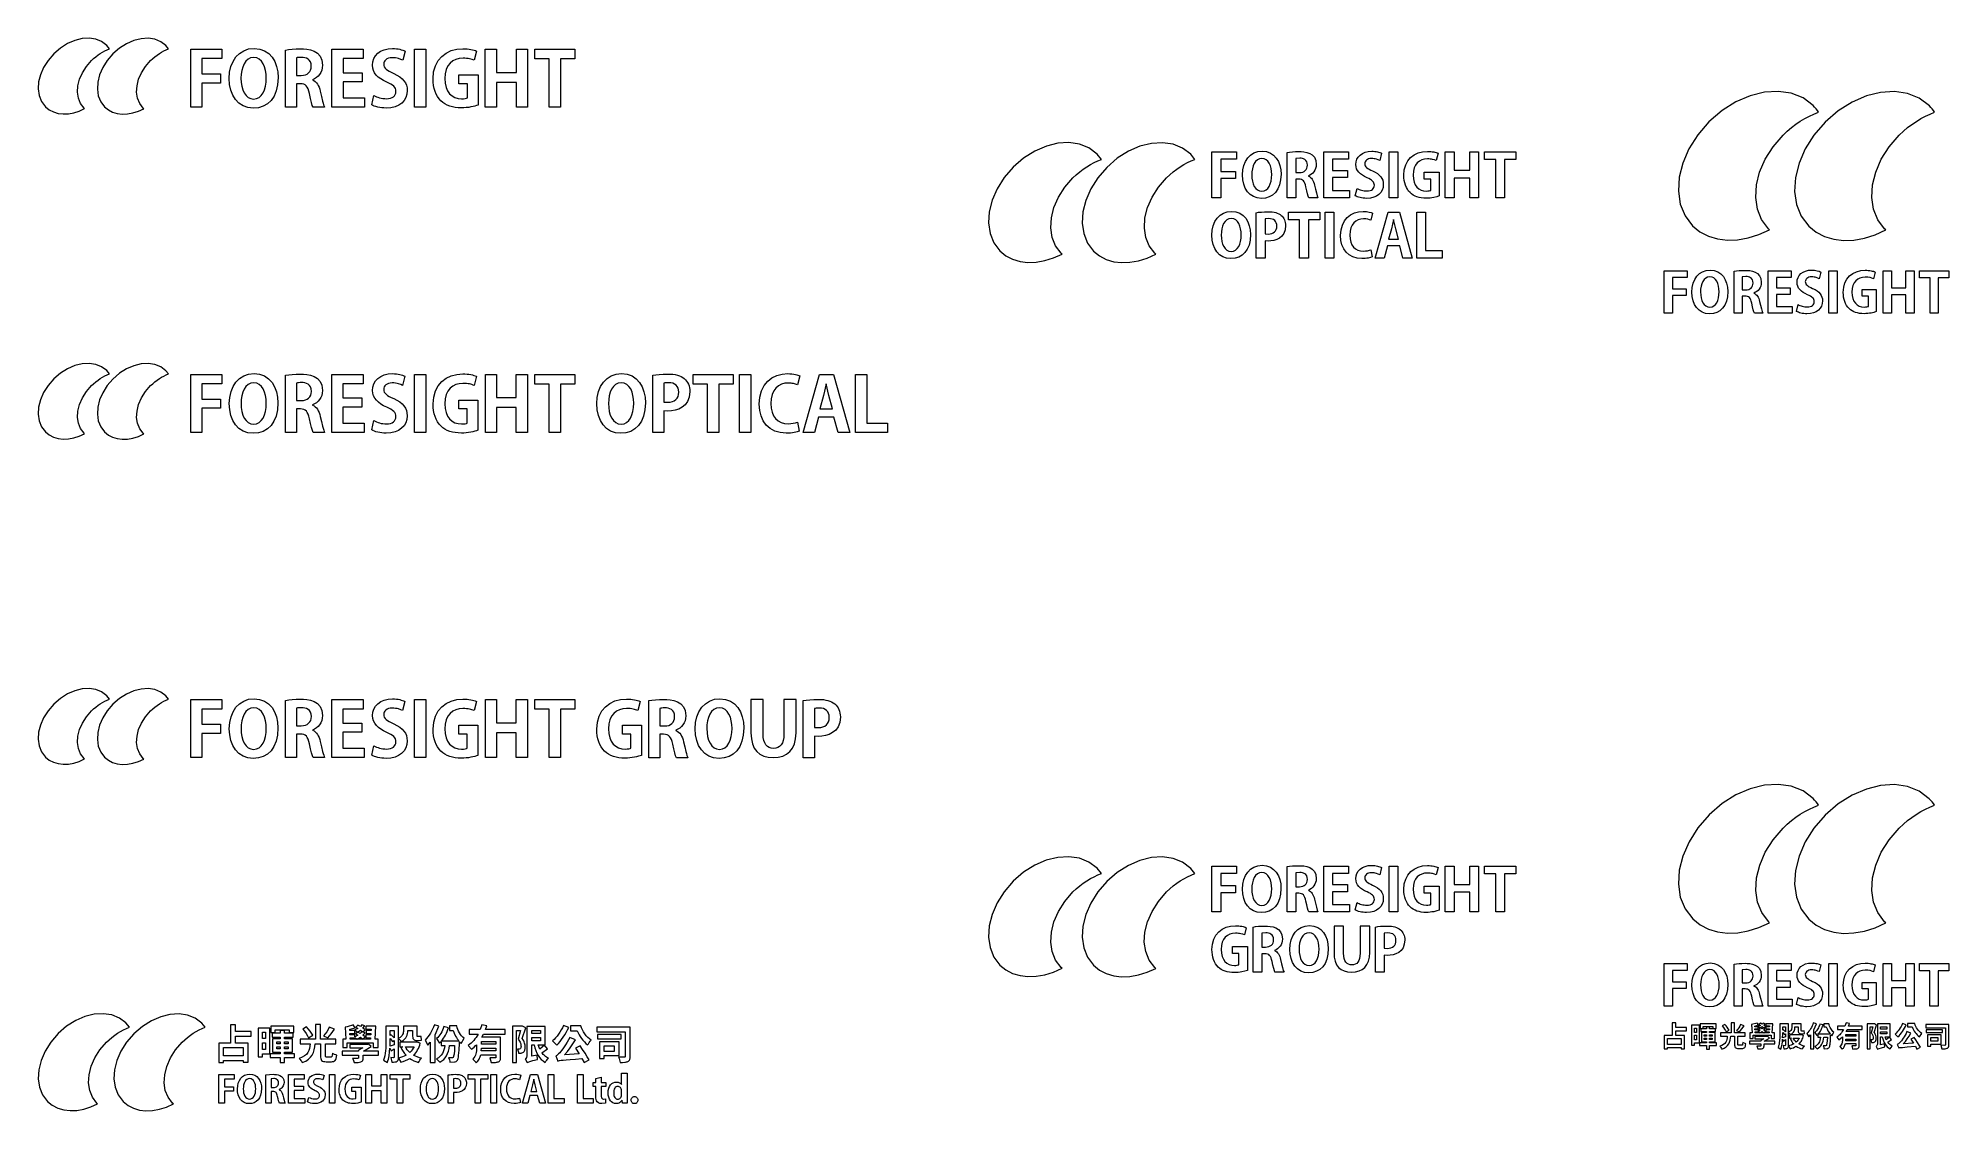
# Model space of a CAD drawing. Header units: centimetres. Extents: x -13.8 to 12.7, y -7.3 to 7.6.
import ezdxf

# ---------------------------------------------------------------- set-up
doc = ezdxf.new("R2010")
doc.units = ezdxf.units.CM
doc.header["$MEASUREMENT"] = 0
doc.layers.add('layer 1', color=7, linetype='Continuous')

msp = doc.modelspace()

# ---------------------------------------------------------------- linework, layer by layer
at = {"layer": 'layer 1', "color": 250, "lineweight": 9}
for points in [[(-13.14205, 6.65943), (-13.19053, 6.7234), (-13.2206, 6.79799), (-13.23269, 6.88058), (-13.22721, 6.96849), (-13.2046, 7.05908), (-13.16528, 7.1497), (-13.10967, 7.2377), (-13.0382, 7.32041), (-13.00925, 7.34784), (-12.97942, 7.37325), (-12.94881, 7.39662), (-12.91755, 7.41794), (-12.88576, 7.43719), (-12.85354, 7.45435), (-12.82103, 7.46938), (-12.78832, 7.48229), (-12.82708, 7.5289), (-12.89821, 7.58265), (-12.9812, 7.61602), (-13.07309, 7.62947), (-13.17091, 7.62345), (-13.27172, 7.59843), (-13.37254, 7.55485), (-13.47043, 7.49317), (-13.56242, 7.41385), (-13.64191, 7.32188), (-13.70374, 7.22404), (-13.74745, 7.12329), (-13.77258, 7.02257), (-13.77864, 6.92483), (-13.7652, 6.83304), (-13.73178, 6.75015), (-13.67793, 6.6791), (-13.62593, 6.637), (-13.56693, 6.60634), (-13.50213, 6.58695), (-13.43277, 6.57863), (-13.36008, 6.58118), (-13.28529, 6.59443), (-13.20959, 6.61815), (-13.13425, 6.65217), (-13.14205, 6.65943)], [(-12.32202, 6.65922), (-12.37053, 6.72316), (-12.40062, 6.79776), (-12.41274, 6.88037), (-12.40728, 6.96831), (-12.38467, 7.05894), (-12.34534, 7.14959), (-12.28969, 7.2376), (-12.21817, 7.32032), (-12.18937, 7.34769), (-12.15961, 7.37305), (-12.12904, 7.39638), (-12.09781, 7.41767), (-12.06602, 7.43691), (-12.03383, 7.45408), (-12.00137, 7.46917), (-11.96878, 7.48218), (-12.00615, 7.52721), (-12.07729, 7.58099), (-12.16029, 7.61437), (-12.25218, 7.62779), (-12.35004, 7.62176), (-12.45086, 7.5967), (-12.55172, 7.5531), (-12.64965, 7.49141), (-12.74168, 7.4121), (-12.82111, 7.32025), (-12.88289, 7.22248), (-12.92657, 7.12176), (-12.95167, 7.02104), (-12.95775, 6.9233), (-12.94434, 6.83149), (-12.91097, 6.74858), (-12.85719, 6.67752), (-12.80518, 6.63532), (-12.7461, 6.60463), (-12.6812, 6.58524), (-12.61172, 6.57695), (-12.5389, 6.57958), (-12.46399, 6.59289), (-12.38822, 6.61671), (-12.31285, 6.65083), (-12.32202, 6.65922)], [(-11.66241, 6.67032), (-11.66241, 7.47542), (-11.2296, 7.47542), (-11.2296, 7.34573), (-11.50682, 7.34573), (-11.50682, 7.13305), (-11.24841, 7.13305), (-11.24841, 7.00635), (-11.50682, 7.00635), (-11.50682, 6.67032), (-11.66241, 6.67032)], [(-10.45061, 7.08296), (-10.45714, 6.98415), (-10.47608, 6.89828), (-10.50642, 6.82543), (-10.54717, 6.76566), (-10.59731, 6.71906), (-10.65587, 6.68567), (-10.72184, 6.66559), (-10.7942, 6.65889), (-10.86973, 6.66699), (-10.93629, 6.69035), (-10.99352, 6.72752), (-11.0411, 6.77708), (-11.07869, 6.83759), (-11.10596, 6.90761), (-11.12257, 6.98571), (-11.12818, 7.07045), (-11.12203, 7.15746), (-11.10402, 7.23717), (-11.07481, 7.30827), (-11.03505, 7.36941), (-10.98539, 7.41927), (-10.92648, 7.45652), (-10.85897, 7.47985), (-10.78354, 7.48793), (-10.705, 7.47933), (-10.63713, 7.45482), (-10.57988, 7.41637), (-10.53318, 7.36591), (-10.49696, 7.30539), (-10.47117, 7.23676), (-10.45573, 7.16196), (-10.45061, 7.08296)], [(-9.97197, 7.05033), (-9.95185, 7.04059), (-9.93395, 7.02786), (-9.91812, 7.01222), (-9.9042, 6.99372), (-9.89206, 6.97241), (-9.88154, 6.94837), (-9.87251, 6.92165), (-9.86482, 6.89231), (-9.84797, 6.82165), (-9.83218, 6.75688), (-9.82478, 6.72868), (-9.81777, 6.70432), (-9.81118, 6.68461), (-9.80506, 6.67032), (-9.96475, 6.67032), (-9.97471, 6.6962), (-9.987, 6.73782), (-10.00071, 6.7933), (-10.01485, 6.86084), (-10.0234, 6.89653), (-10.03336, 6.92594), (-10.04507, 6.94954), (-10.05889, 6.96779), (-10.07517, 6.98118), (-10.09424, 6.99017), (-10.11646, 6.9952), (-10.14218, 6.99678), (-10.19466, 6.99678), (-10.19466, 6.67032), (-10.34918, 6.67032), (-10.34918, 7.46522), (-10.30509, 7.47181), (-10.25453, 7.47713), (-10.19928, 7.48068), (-10.14113, 7.48198), (-10.09865, 7.48101), (-10.05006, 7.47664), (-9.99899, 7.46662), (-9.94905, 7.4487), (-9.90391, 7.42068), (-9.86716, 7.38029), (-9.84245, 7.32532), (-9.83341, 7.25352), (-9.83626, 7.21793), (-9.84443, 7.18497), (-9.85731, 7.15483), (-9.87432, 7.12772), (-9.89488, 7.10384), (-9.91841, 7.08337), (-9.9443, 7.06653), (-9.97197, 7.05351), (-9.97197, 7.05033)], [(-9.25208, 6.67032), (-9.70364, 6.67032), (-9.70364, 7.47542), (-9.26861, 7.47542), (-9.26861, 7.34573), (-9.54838, 7.34573), (-9.54838, 7.15079), (-9.28458, 7.15079), (-9.28458, 7.02408), (-9.54838, 7.02408), (-9.54838, 6.80029), (-9.25208, 6.80029), (-9.25208, 6.67032)], [(-8.72105, 7.32363), (-8.74623, 7.33528), (-8.7789, 7.34652), (-8.7979, 7.35125), (-8.81862, 7.35499), (-8.84099, 7.35745), (-8.86496, 7.35834), (-8.89364, 7.35635), (-8.91815, 7.35073), (-8.93862, 7.34198), (-8.95512, 7.33062), (-8.96779, 7.31716), (-8.97669, 7.30211), (-8.98196, 7.28599), (-8.9837, 7.2693), (-8.98179, 7.24906), (-8.97591, 7.23119), (-8.96586, 7.2151), (-8.95139, 7.20021), (-8.93231, 7.1859), (-8.90838, 7.17159), (-8.8794, 7.15669), (-8.84515, 7.14059), (-8.80003, 7.11817), (-8.76142, 7.094), (-8.72916, 7.06791), (-8.70312, 7.03975), (-8.68314, 7.00931), (-8.66905, 6.97645), (-8.66071, 6.94097), (-8.65796, 6.90272), (-8.66289, 6.85198), (-8.67748, 6.80557), (-8.70144, 6.76422), (-8.7345, 6.72871), (-8.77639, 6.69978), (-8.82682, 6.67818), (-8.88551, 6.66466), (-8.95219, 6.65999), (-8.98212, 6.66097), (-9.01161, 6.66375), (-9.04016, 6.66809), (-9.06725, 6.67376), (-9.09236, 6.68052), (-9.11497, 6.68813), (-9.13457, 6.69635), (-9.15065, 6.70496), (-9.12042, 6.8347), (-9.10351, 6.82554), (-9.08456, 6.81705), (-9.06389, 6.8094), (-9.04182, 6.80276), (-9.01867, 6.7973), (-8.99475, 6.7932), (-8.97038, 6.79061), (-8.9459, 6.7897), (-8.91554, 6.79156), (-8.88906, 6.79699), (-8.8665, 6.80573), (-8.84792, 6.81752), (-8.83338, 6.83211), (-8.82292, 6.84926), (-8.81661, 6.86872), (-8.8145, 6.89023), (-8.81635, 6.91081), (-8.82199, 6.92952), (-8.83157, 6.94668), (-8.84521, 6.96263), (-8.86303, 6.9777), (-8.8852, 6.99219), (-8.91183, 7.00646), (-8.94304, 7.02082), (-8.98641, 7.04161), (-9.02513, 7.06462), (-9.05885, 7.08992), (-9.08722, 7.1176), (-9.10989, 7.14772), (-9.12652, 7.18036), (-9.13676, 7.2156), (-9.14024, 7.25352), (-9.13543, 7.30147), (-9.12128, 7.34572), (-9.09817, 7.38543), (-9.06648, 7.41978), (-9.02662, 7.44795), (-8.97898, 7.46909), (-8.92394, 7.48239), (-8.86189, 7.48701), (-8.83394, 7.48622), (-8.80772, 7.48396), (-8.78328, 7.48044), (-8.76062, 7.47583), (-8.73979, 7.47035), (-8.72081, 7.46416), (-8.70371, 7.45747), (-8.68852, 7.45047), (-8.72105, 7.32363)], [(-8.55654, 7.47542), (-8.40121, 7.47542), (-8.40121, 6.67032), (-8.55654, 6.67032), (-8.55654, 7.47542)], [(-7.6757, 6.70166), (-7.69539, 6.69482), (-7.71869, 6.68791), (-7.7451, 6.68125), (-7.7741, 6.67512), (-7.80517, 6.66984), (-7.83779, 6.6657), (-7.87144, 6.66298), (-7.90561, 6.66202), (-7.95035, 6.6635), (-7.99236, 6.66799), (-8.03172, 6.67552), (-8.06845, 6.68615), (-8.10263, 6.69991), (-8.1343, 6.71687), (-8.16351, 6.73705), (-8.19033, 6.76051), (-8.21495, 6.78791), (-8.23669, 6.81897), (-8.25544, 6.85339), (-8.27106, 6.89089), (-8.28344, 6.9312), (-8.29243, 6.97404), (-8.29791, 7.0191), (-8.29977, 7.06614), (-8.29151, 7.16226), (-8.26772, 7.24628), (-8.22997, 7.318), (-8.17978, 7.37716), (-8.11871, 7.42357), (-8.04827, 7.45699), (-7.97004, 7.47721), (-7.88552, 7.484), (-7.85554, 7.48333), (-7.82699, 7.48141), (-7.80006, 7.47838), (-7.77496, 7.47433), (-7.75186, 7.4694), (-7.73097, 7.46369), (-7.71246, 7.45734), (-7.69654, 7.45047), (-7.72917, 7.32269), (-7.74339, 7.32875), (-7.75872, 7.33435), (-7.7753, 7.33937), (-7.79336, 7.34372), (-7.81305, 7.34727), (-7.83456, 7.34994), (-7.85805, 7.35162), (-7.88373, 7.3522), (-7.93589, 7.34802), (-7.98394, 7.33535), (-8.02698, 7.31397), (-8.06415, 7.28367), (-8.09458, 7.24426), (-8.1174, 7.19554), (-8.13173, 7.13728), (-8.1367, 7.06927), (-8.13215, 7.0037), (-8.11903, 6.9468), (-8.09812, 6.8986), (-8.07019, 6.85911), (-8.036, 6.82837), (-7.99636, 6.80637), (-7.95203, 6.79316), (-7.90377, 6.78876), (-7.87705, 6.78966), (-7.85451, 6.79214), (-7.83655, 6.7958), (-7.82362, 6.80029), (-7.82362, 6.99678), (-7.94031, 6.99678), (-7.94031, 7.11959), (-7.6757, 7.11959), (-7.6757, 6.70166)], [(-6.98809, 6.67032), (-7.14354, 6.67032), (-7.14354, 7.01696), (-7.41899, 7.01696), (-7.41899, 6.67032), (-7.57424, 6.67032), (-7.57424, 7.47542), (-7.41899, 7.47542), (-7.41899, 7.15421), (-7.14354, 7.15421), (-7.14354, 7.47542), (-6.98809, 7.47542), (-6.98809, 6.67032)], [(-6.33288, 7.34146), (-6.53251, 7.34146), (-6.53251, 6.67032), (-6.68813, 6.67032), (-6.68813, 7.34146), (-6.88665, 7.34146), (-6.88665, 7.47542), (-6.33288, 7.47542), (-6.33288, 7.34146)], [(-10.96543, 7.07339), (-10.96254, 7.01562), (-10.95395, 6.96169), (-10.93977, 6.91278), (-10.92011, 6.8701), (-10.89508, 6.83483), (-10.86478, 6.80817), (-10.82934, 6.79129), (-10.78886, 6.7854), (-10.74816, 6.79126), (-10.71273, 6.80807), (-10.68262, 6.83474), (-10.65789, 6.87012), (-10.63856, 6.9131), (-10.6247, 6.96255), (-10.61635, 7.01738), (-10.61356, 7.07643), (-10.61618, 7.13114), (-10.6241, 7.18334), (-10.63741, 7.23158), (-10.65619, 7.27436), (-10.68055, 7.31021), (-10.71055, 7.33766), (-10.74629, 7.3552), (-10.78786, 7.36138), (-10.83044, 7.35507), (-10.86696, 7.33718), (-10.89754, 7.30924), (-10.92229, 7.27282), (-10.94134, 7.22948), (-10.9548, 7.18076), (-10.9628, 7.12821), (-10.96543, 7.07339)], [(-10.13071, 7.11224), (-10.09928, 7.11459), (-10.07132, 7.12142), (-10.04706, 7.13246), (-10.0267, 7.14738), (-10.01048, 7.16589), (-9.99862, 7.18769), (-9.99134, 7.21248), (-9.98887, 7.23996), (-9.99231, 7.27506), (-10.00189, 7.30305), (-10.01644, 7.32468), (-10.03481, 7.34069), (-10.05585, 7.35183), (-10.07839, 7.35886), (-10.10129, 7.36254), (-10.12339, 7.36359), (-10.14733, 7.36318), (-10.16728, 7.36198), (-10.1831, 7.36001), (-10.19466, 7.35729), (-10.19466, 7.11224), (-10.13071, 7.11224)], [(10.23242, 4.98595), (10.13717, 5.11164), (10.07809, 5.25822), (10.05434, 5.42049), (10.0651, 5.59325), (10.10953, 5.77126), (10.18679, 5.94931), (10.29606, 6.12222), (10.43649, 6.28475), (10.49337, 6.33864), (10.55199, 6.38857), (10.61213, 6.43449), (10.67356, 6.47639), (10.73604, 6.5142), (10.79933, 6.54791), (10.86322, 6.57746), (10.92748, 6.60283), (10.91002, 6.62694), (10.8916, 6.65017), (10.87207, 6.67262), (10.85132, 6.69439), (10.71155, 6.80001), (10.54848, 6.86558), (10.36793, 6.89202), (10.17572, 6.88019), (9.97765, 6.83102), (9.77953, 6.74539), (9.58718, 6.6242), (9.40642, 6.46835), (9.25023, 6.28763), (9.12874, 6.09539), (9.04285, 5.89741), (8.99349, 5.6995), (8.98156, 5.50746), (9.00797, 5.3271), (9.07363, 5.16421), (9.17946, 5.0246), (9.28164, 4.94187), (9.39759, 4.88164), (9.5249, 4.84354), (9.66118, 4.82719), (9.80401, 4.83221), (9.95098, 4.85822), (10.09971, 4.90484), (10.24776, 4.97168), (10.23242, 4.98595)], [(11.84374, 4.98554), (11.74843, 5.11118), (11.68929, 5.25777), (11.66549, 5.42008), (11.67622, 5.59289), (11.72064, 5.77097), (11.79792, 5.94909), (11.90724, 6.12202), (12.04779, 6.28455), (12.10439, 6.33835), (12.16286, 6.38817), (12.22292, 6.43401), (12.28431, 6.47584), (12.34677, 6.51363), (12.41001, 6.54738), (12.4738, 6.57703), (12.53784, 6.60259), (12.52105, 6.62591), (12.5033, 6.64846), (12.48447, 6.67019), (12.4644, 6.69109), (12.32462, 6.79675), (12.16153, 6.86233), (11.98095, 6.88872), (11.78869, 6.87686), (11.59057, 6.82763), (11.39239, 6.74195), (11.19997, 6.62074), (11.01912, 6.46491), (10.86306, 6.28442), (10.74166, 6.09231), (10.65584, 5.8944), (10.60651, 5.6965), (10.59456, 5.50443), (10.62092, 5.32403), (10.68649, 5.16112), (10.79217, 5.0215), (10.89437, 4.93857), (11.01044, 4.87826), (11.13797, 4.84016), (11.27449, 4.82389), (11.41757, 4.82904), (11.56477, 4.85521), (11.71365, 4.90202), (11.86176, 4.96906), (11.84374, 4.98554)], [(0.41623, 4.64572), (0.33947, 4.74699), (0.29187, 4.86511), (0.27274, 4.99587), (0.28141, 5.13507), (0.3172, 5.27851), (0.37946, 5.42199), (0.4675, 5.56132), (0.58066, 5.69228), (0.62649, 5.7357), (0.67373, 5.77594), (0.7222, 5.81295), (0.77169, 5.8467), (0.82203, 5.87718), (0.87304, 5.90433), (0.92453, 5.92814), (0.9763, 5.94859), (0.91494, 6.02237), (0.80231, 6.10748), (0.67091, 6.16032), (0.52543, 6.18162), (0.37054, 6.1721), (0.21093, 6.13247), (0.05129, 6.06347), (-0.1037, 5.96581), (-0.24935, 5.84023), (-0.37521, 5.69461), (-0.47311, 5.5397), (-0.54232, 5.38016), (-0.58209, 5.22069), (-0.59171, 5.06594), (-0.57043, 4.92061), (-0.51751, 4.78936), (-0.43224, 4.67686), (-0.34991, 4.61019), (-0.25648, 4.56166), (-0.15389, 4.53097), (-0.04408, 4.51779), (0.07101, 4.52184), (0.18945, 4.5428), (0.30929, 4.58036), (0.42859, 4.63423), (0.41623, 4.64572)], [(1.71462, 4.64539), (1.63781, 4.74663), (1.59016, 4.86475), (1.57099, 4.99554), (1.57963, 5.13479), (1.61542, 5.27828), (1.6777, 5.42181), (1.76579, 5.56116), (1.87904, 5.69213), (1.92465, 5.73547), (1.97175, 5.77562), (2.02016, 5.81255), (2.06963, 5.84626), (2.11995, 5.87671), (2.17092, 5.9039), (2.22232, 5.9278), (2.27392, 5.9484), (2.21474, 6.01971), (2.10211, 6.10486), (1.97069, 6.1577), (1.82518, 6.17897), (1.67026, 6.1694), (1.51062, 6.12973), (1.35093, 6.06069), (1.19587, 5.96302), (1.05015, 5.83745), (0.9244, 5.69202), (0.82657, 5.53722), (0.75742, 5.37774), (0.71767, 5.21827), (0.70804, 5.06351), (0.72928, 4.91815), (0.78211, 4.78687), (0.86727, 4.67436), (0.94962, 4.60755), (1.04316, 4.55894), (1.14592, 4.52825), (1.25593, 4.51514), (1.37122, 4.51928), (1.48983, 4.54037), (1.6098, 4.57808), (1.72915, 4.6321), (1.71462, 4.64539)], [(2.50905, 5.41509), (2.50905, 6.05225), (2.85025, 6.05225), (2.85025, 5.94952), (2.63156, 5.94952), (2.63156, 5.78125), (2.83533, 5.78125), (2.83533, 5.68109), (2.63156, 5.68109), (2.63156, 5.41509), (2.50905, 5.41509)], [(3.46741, 5.74147), (3.46225, 5.66336), (3.4473, 5.59545), (3.42335, 5.53782), (3.39118, 5.49052), (3.3516, 5.45363), (3.3054, 5.4272), (3.25337, 5.41129), (3.19628, 5.40598), (3.13672, 5.41239), (3.08424, 5.43087), (3.03912, 5.46029), (3.00161, 5.49951), (2.97198, 5.5474), (2.95049, 5.60282), (2.9374, 5.66465), (2.93298, 5.73174), (2.93784, 5.80062), (2.95206, 5.86373), (2.97513, 5.92003), (3.00652, 5.96845), (3.04569, 6.00794), (3.09213, 6.03746), (3.14532, 6.05593), (3.20472, 6.06233), (3.26659, 6.05552), (3.32009, 6.03613), (3.36525, 6.00567), (3.40213, 5.96571), (3.43075, 5.91776), (3.45113, 5.86339), (3.46334, 5.80411), (3.46741, 5.74147)], [(3.06155, 5.73407), (3.0638, 5.6884), (3.07052, 5.64575), (3.08163, 5.60707), (3.09705, 5.57331), (3.11673, 5.5454), (3.14057, 5.5243), (3.16852, 5.51095), (3.2005, 5.50629), (3.23271, 5.51092), (3.26071, 5.52422), (3.28447, 5.54531), (3.30398, 5.57329), (3.31919, 5.60727), (3.3301, 5.64638), (3.33666, 5.68972), (3.33885, 5.73641), (3.33678, 5.77971), (3.33054, 5.82104), (3.32004, 5.85923), (3.30523, 5.89311), (3.28602, 5.92151), (3.26236, 5.94324), (3.23418, 5.95714), (3.2014, 5.96204), (3.16783, 5.95703), (3.13905, 5.94284), (3.11496, 5.92069), (3.09547, 5.89183), (3.08049, 5.85751), (3.0699, 5.81894), (3.06362, 5.77738), (3.06155, 5.73407)], [(3.8478, 5.71592), (3.86372, 5.70824), (3.87786, 5.69819), (3.89036, 5.68581), (3.90134, 5.67115), (3.91092, 5.65427), (3.91922, 5.63523), (3.92637, 5.61406), (3.9325, 5.59082), (3.94583, 5.53496), (3.95831, 5.48372), (3.96972, 5.4421), (3.97983, 5.41509), (3.85369, 5.41509), (3.84573, 5.43559), (3.83594, 5.46854), (3.82507, 5.51252), (3.8139, 5.56611), (3.80722, 5.59425), (3.79942, 5.61747), (3.79024, 5.63613), (3.77939, 5.65059), (3.76658, 5.66121), (3.75155, 5.66836), (3.734, 5.67238), (3.71368, 5.67364), (3.67223, 5.67364), (3.67223, 5.41509), (3.55077, 5.41509), (3.55077, 6.04409), (3.58535, 6.04929), (3.62512, 6.05345), (3.6687, 6.05621), (3.71473, 6.05721), (3.74821, 6.05645), (3.78649, 6.05299), (3.82672, 6.04508), (3.86603, 6.03093), (3.90159, 6.00878), (3.93052, 5.97685), (3.94996, 5.93337), (3.95708, 5.87658), (3.95484, 5.84842), (3.9484, 5.82233), (3.93825, 5.79848), (3.92483, 5.77701), (3.90861, 5.7581), (3.89006, 5.74193), (3.86964, 5.72865), (3.8478, 5.71841), (3.8478, 5.71592)], [(3.72301, 5.76482), (3.74772, 5.76669), (3.76972, 5.77209), (3.78882, 5.78082), (3.80486, 5.79262), (3.81765, 5.80726), (3.827, 5.8245), (3.83274, 5.84409), (3.8347, 5.86579), (3.83198, 5.89361), (3.82441, 5.91578), (3.81292, 5.9329), (3.79843, 5.94558), (3.78184, 5.9544), (3.76405, 5.95996), (3.746, 5.96287), (3.7286, 5.9637), (3.67223, 5.95849), (3.67223, 5.76482), (3.72301, 5.76482)], [(4.41568, 5.41509), (4.05956, 5.41509), (4.05956, 6.05225), (4.40242, 6.05225), (4.40242, 5.94952), (4.18194, 5.94952), (4.18194, 5.79541), (4.38991, 5.79541), (4.38991, 5.69505), (4.18194, 5.69505), (4.18194, 5.51819), (4.41568, 5.51819), (4.41568, 5.41509)], [(4.83732, 5.93218), (4.81723, 5.94138), (4.79134, 5.95022), (4.77632, 5.95392), (4.75999, 5.95686), (4.74237, 5.95878), (4.72354, 5.95948), (4.70095, 5.95791), (4.68164, 5.95348), (4.6655, 5.94658), (4.65249, 5.93762), (4.64251, 5.92699), (4.63547, 5.91509), (4.63131, 5.90233), (4.62994, 5.8891), (4.63145, 5.87316), (4.63608, 5.85906), (4.64401, 5.84634), (4.65541, 5.83451), (4.67046, 5.82315), (4.68933, 5.81175), (4.7122, 5.79988), (4.73922, 5.78706), (4.77486, 5.76932), (4.80534, 5.75021), (4.83078, 5.72959), (4.85132, 5.70733), (4.86707, 5.68327), (4.87818, 5.6573), (4.88475, 5.62928), (4.88691, 5.59905), (4.88301, 5.55891), (4.87147, 5.52222), (4.85253, 5.48953), (4.82639, 5.46147), (4.79331, 5.43862), (4.75351, 5.42155), (4.70721, 5.41088), (4.65466, 5.4072), (4.63107, 5.40796), (4.60783, 5.41014), (4.58535, 5.41355), (4.56401, 5.41802), (4.54422, 5.42334), (4.52639, 5.42935), (4.51093, 5.43585), (4.49822, 5.44268), (4.5222, 5.54518), (4.53551, 5.53793), (4.55042, 5.53121), (4.5667, 5.52515), (4.58406, 5.51989), (4.6023, 5.51555), (4.62114, 5.5123), (4.64032, 5.51024), (4.65962, 5.50952), (4.68364, 5.51101), (4.70454, 5.51533), (4.72233, 5.52228), (4.73695, 5.53164), (4.74838, 5.5432), (4.75657, 5.55676), (4.76151, 5.57209), (4.76317, 5.58901), (4.76173, 5.60532), (4.75734, 5.62016), (4.74985, 5.6338), (4.73917, 5.64648), (4.72517, 5.65845), (4.70773, 5.66996), (4.68674, 5.68127), (4.66206, 5.69263), (4.62785, 5.70903), (4.59732, 5.72721), (4.57072, 5.74721), (4.54834, 5.76909), (4.53046, 5.79291), (4.51733, 5.81873), (4.50927, 5.8466), (4.50651, 5.87658), (4.5103, 5.91452), (4.52145, 5.94954), (4.53967, 5.98097), (4.56465, 6.00815), (4.59608, 6.03044), (4.63367, 6.04717), (4.67711, 6.05769), (4.7261, 6.06134), (4.74802, 6.06071), (4.76865, 6.05892), (4.78794, 6.05612), (4.80586, 6.05247), (4.82235, 6.04811), (4.83736, 6.0432), (4.85085, 6.0379), (4.86278, 6.03234), (4.83732, 5.93218)], [(4.96817, 6.05225), (5.09056, 6.05225), (5.09056, 5.41509), (4.96817, 5.41509), (4.96817, 6.05225)], [(5.66428, 5.44006), (5.63028, 5.42908), (5.5865, 5.41893), (5.56198, 5.41474), (5.53625, 5.41146), (5.50973, 5.40932), (5.48282, 5.40856), (5.44761, 5.40973), (5.41451, 5.41328), (5.38348, 5.41924), (5.35449, 5.42765), (5.32752, 5.43854), (5.30251, 5.45195), (5.27944, 5.46791), (5.25827, 5.48647), (5.2389, 5.50818), (5.22179, 5.53277), (5.20702, 5.56002), (5.19471, 5.5897), (5.18496, 5.6216), (5.17787, 5.6555), (5.17353, 5.69119), (5.17207, 5.72843), (5.17859, 5.80448), (5.19735, 5.87094), (5.22711, 5.92763), (5.26667, 5.97441), (5.31481, 6.01107), (5.37031, 6.03747), (5.43194, 6.05343), (5.49851, 6.05879), (5.52226, 6.05827), (5.54486, 6.05677), (5.56614, 6.05437), (5.58597, 6.05119), (5.60421, 6.0473), (5.62072, 6.0428), (5.63537, 6.03778), (5.64801, 6.03234), (5.62193, 5.93129), (5.59862, 5.94055), (5.57134, 5.94794), (5.55585, 5.95073), (5.53895, 5.95282), (5.52047, 5.95412), (5.5003, 5.95458), (5.45914, 5.95128), (5.42125, 5.94127), (5.38729, 5.92439), (5.35798, 5.90045), (5.33398, 5.8693), (5.31599, 5.83078), (5.3047, 5.78471), (5.30077, 5.73093), (5.30435, 5.67898), (5.31468, 5.63392), (5.33117, 5.59577), (5.3532, 5.56453), (5.38017, 5.54021), (5.41147, 5.52283), (5.44649, 5.51239), (5.48464, 5.50891), (5.50552, 5.50967), (5.52319, 5.51171), (5.53734, 5.51467), (5.54763, 5.51819), (5.54763, 5.67364), (5.45554, 5.67364), (5.45554, 5.77071), (5.66428, 5.77071), (5.66428, 5.44006)], [(6.20873, 5.41509), (6.08604, 5.41509), (6.08604, 5.68954), (5.86873, 5.68954), (5.86873, 5.41509), (5.74635, 5.41509), (5.74635, 6.05225), (5.86873, 6.05225), (5.86873, 5.7979), (6.08604, 5.7979), (6.08604, 6.05225), (6.20873, 6.05225), (6.20873, 5.41509)], [(6.72738, 5.94629), (6.56989, 5.94629), (6.56989, 5.41509), (6.44751, 5.41509), (6.44751, 5.94629), (6.29077, 5.94629), (6.29077, 6.05225), (6.72738, 6.05225), (6.72738, 5.94629)], [(3.04345, 4.90563), (3.03831, 4.82752), (3.02339, 4.75961), (2.99949, 4.70199), (2.96738, 4.65469), (2.92786, 4.6178), (2.88171, 4.59136), (2.82971, 4.57546), (2.77264, 4.57014), (2.71302, 4.57656), (2.66049, 4.59504), (2.61532, 4.62445), (2.57777, 4.66367), (2.54809, 4.71156), (2.52658, 4.76699), (2.51347, 4.82881), (2.50905, 4.8959), (2.51389, 4.96478), (2.52808, 5.0279), (2.55111, 5.08419), (2.58246, 5.13261), (2.62161, 5.17211), (2.66806, 5.20162), (2.72129, 5.2201), (2.78078, 5.2265), (2.84278, 5.21969), (2.89633, 5.20029), (2.94151, 5.16984), (2.97835, 5.12987), (3.00691, 5.08193), (3.02725, 5.02755), (3.0394, 4.96827), (3.04345, 4.90563)], [(2.63759, 4.89824), (2.63987, 4.85256), (2.64665, 4.80991), (2.65783, 4.77123), (2.67333, 4.73747), (2.69304, 4.70957), (2.71688, 4.68846), (2.74475, 4.67511), (2.77656, 4.67045), (2.80868, 4.67508), (2.83663, 4.68838), (2.86039, 4.70947), (2.87992, 4.73745), (2.89517, 4.77144), (2.90611, 4.81055), (2.9127, 4.85389), (2.9149, 4.90058), (2.91285, 4.94387), (2.90664, 4.98521), (2.89619, 5.0234), (2.88143, 5.05728), (2.86228, 5.08567), (2.83867, 5.1074), (2.81052, 5.12131), (2.77776, 5.1262), (2.74399, 5.12119), (2.7151, 5.107), (2.69095, 5.08486), (2.67144, 5.056), (2.65647, 5.02167), (2.6459, 4.98311), (2.63965, 4.94156), (2.63759, 4.89824)], [(3.1241, 5.20825), (3.15679, 5.21346), (3.19505, 5.21762), (3.23906, 5.22038), (3.28896, 5.22138), (3.31815, 5.22064), (3.34549, 5.2184), (3.37095, 5.21461), (3.39456, 5.20921), (3.41631, 5.20218), (3.4362, 5.19346), (3.45423, 5.18303), (3.47042, 5.17081), (3.48387, 5.15783), (3.4959, 5.14321), (3.50638, 5.12709), (3.51521, 5.1096), (3.52228, 5.09084), (3.52747, 5.07096), (3.53066, 5.05008), (3.53175, 5.02833), (3.5253, 4.96901), (3.50746, 4.92127), (3.48056, 4.88396), (3.44689, 4.85598), (3.40874, 4.83618), (3.36842, 4.82344), (3.32822, 4.81662), (3.29047, 4.8146), (3.24602, 4.81783), (3.24602, 4.57926), (3.1241, 4.57926), (3.1241, 5.20825)], [(3.24602, 4.91408), (3.28896, 4.91069), (3.31609, 4.91268), (3.34009, 4.91852), (3.36078, 4.92799), (3.37806, 4.94089), (3.39174, 4.95701), (3.40169, 4.97614), (3.40777, 4.99807), (3.40983, 5.02259), (3.40786, 5.04656), (3.40205, 5.06745), (3.39265, 5.08524), (3.37985, 5.09988), (3.36385, 5.11134), (3.34486, 5.11957), (3.3231, 5.12454), (3.29876, 5.1262), (3.24602, 5.12131), (3.24602, 4.91408)], [(4.00649, 5.11046), (3.84886, 5.11046), (3.84886, 4.57926), (3.72633, 4.57926), (3.72633, 5.11046), (3.56959, 5.11046), (3.56959, 5.21641), (4.00649, 5.21641), (4.00649, 5.11046)], [(4.07839, 5.21641), (4.20123, 5.21641), (4.20123, 4.57926), (4.07839, 4.57926), (4.07839, 5.21641)], [(4.73246, 4.5951), (4.7093, 4.58653), (4.67723, 4.57891), (4.65825, 4.57584), (4.63749, 4.57346), (4.61511, 4.57191), (4.59127, 4.57137), (4.52358, 4.57732), (4.46414, 4.5946), (4.41318, 4.6224), (4.37094, 4.65987), (4.33766, 4.7062), (4.3136, 4.76054), (4.29898, 4.82206), (4.29405, 4.88995), (4.30054, 4.96835), (4.31907, 5.03639), (4.34827, 5.09406), (4.38676, 5.1413), (4.43318, 5.17809), (4.48614, 5.20442), (4.54426, 5.22024), (4.60618, 5.22551), (4.63086, 5.22489), (4.65323, 5.22317), (4.67328, 5.22056), (4.69099, 5.21726), (4.71932, 5.20947), (4.73806, 5.20147), (4.71424, 5.10217), (4.69384, 5.10985), (4.6702, 5.1164), (4.64304, 5.12095), (4.61205, 5.12266), (4.57371, 5.11927), (4.53807, 5.10904), (4.50588, 5.09183), (4.47788, 5.06751), (4.45481, 5.03596), (4.43741, 4.99705), (4.42643, 4.95066), (4.42261, 4.89666), (4.42599, 4.84577), (4.43592, 4.80128), (4.45198, 4.76331), (4.47382, 4.73198), (4.50103, 4.70741), (4.53325, 4.68972), (4.57007, 4.67901), (4.61115, 4.67542), (4.63989, 4.67677), (4.66796, 4.68053), (4.69355, 4.68633), (4.71483, 4.69373), (4.73246, 4.5951)], [(5.28815, 4.57926), (5.16004, 4.57926), (5.11421, 4.74754), (4.94347, 4.74754), (4.89977, 4.57926), (4.77527, 4.57926), (4.95613, 5.21641), (5.11046, 5.21641), (5.28815, 4.57926)], [(5.09719, 4.84036), (5.05892, 4.98528), (5.02967, 5.11536), (5.02742, 5.11536), (4.99938, 4.98611), (4.96079, 4.84036), (5.09719, 4.84036)], [(5.70184, 4.57926), (5.35174, 4.57926), (5.35174, 5.21641), (5.47411, 5.21641), (5.47411, 4.68297), (5.70184, 4.68297), (5.70184, 4.57926)], [(8.78459, 3.81242), (8.78459, 4.40322), (9.1022, 4.40322), (9.1022, 4.30806), (8.89877, 4.30806), (8.89877, 4.15199), (9.0884, 4.15199), (9.0884, 4.05901), (8.89877, 4.05901), (8.89877, 3.81242), (8.78459, 3.81242)], [(9.66667, 4.11523), (9.66188, 4.04272), (9.64798, 3.97971), (9.62572, 3.92625), (9.59582, 3.88239), (9.55902, 3.84818), (9.51606, 3.82369), (9.46765, 3.80895), (9.41454, 3.80403), (9.35912, 3.80998), (9.31027, 3.82712), (9.26828, 3.8544), (9.23336, 3.89077), (9.20578, 3.93517), (9.18577, 3.98655), (9.17358, 4.04386), (9.16947, 4.10605), (9.17398, 4.1699), (9.18719, 4.2284), (9.20863, 4.28057), (9.2378, 4.32543), (9.27425, 4.36202), (9.31747, 4.38936), (9.36701, 4.40648), (9.42236, 4.4124), (9.47999, 4.40609), (9.5298, 4.38811), (9.57181, 4.35989), (9.60608, 4.32286), (9.63266, 4.27845), (9.65159, 4.22809), (9.66291, 4.17321), (9.66667, 4.11523)], [(9.28889, 4.10821), (9.29101, 4.06581), (9.29732, 4.02624), (9.30772, 3.99035), (9.32215, 3.95904), (9.34052, 3.93315), (9.36274, 3.91358), (9.38875, 3.9012), (9.41846, 3.89688), (9.44832, 3.90118), (9.47432, 3.91352), (9.49642, 3.93307), (9.51457, 3.95904), (9.52876, 3.99058), (9.53892, 4.02687), (9.54505, 4.0671), (9.5471, 4.11044), (9.54518, 4.15058), (9.53937, 4.18889), (9.5296, 4.22429), (9.51581, 4.25568), (9.49794, 4.282), (9.47593, 4.30213), (9.44969, 4.31501), (9.41919, 4.31954), (9.38795, 4.31491), (9.36114, 4.30178), (9.33871, 4.28128), (9.32054, 4.25456), (9.30657, 4.22274), (9.29669, 4.187), (9.29082, 4.14843), (9.28889, 4.10821)], [(10.03067, 4.09128), (10.04543, 4.08414), (10.05857, 4.0748), (10.07019, 4.06332), (10.0804, 4.04974), (10.08931, 4.03411), (10.09702, 4.01646), (10.10366, 3.99685), (10.1093, 3.97533), (10.12167, 3.92347), (10.13325, 3.87594), (10.14383, 3.83737), (10.15315, 3.81242), (10.03597, 3.81242), (10.02866, 3.83141), (10.01964, 3.86195), (10.00958, 3.90267), (9.99919, 3.95222), (9.99293, 3.97841), (9.98562, 4), (9.97702, 4.01732), (9.96689, 4.03072), (9.95494, 4.04055), (9.94094, 4.04713), (9.92463, 4.05083), (9.90576, 4.05199), (9.86725, 4.05199), (9.86725, 3.81242), (9.75386, 3.81242), (9.75386, 4.39574), (9.78621, 4.40057), (9.82331, 4.40448), (9.86386, 4.40708), (9.90653, 4.40803), (9.9377, 4.40733), (9.97336, 4.40412), (10.01084, 4.39676), (10.04748, 4.38361), (10.08062, 4.36305), (10.10758, 4.33341), (10.12571, 4.29307), (10.13235, 4.24039), (10.13026, 4.21427), (10.12426, 4.19009), (10.11481, 4.16797), (10.10232, 4.14807), (10.08723, 4.13054), (10.06997, 4.11553), (10.05097, 4.10317), (10.03067, 4.09361), (10.03067, 4.09128)], [(9.91418, 4.13671), (9.93725, 4.13843), (9.95776, 4.14345), (9.97557, 4.15155), (9.9905, 4.1625), (10.00241, 4.17608), (10.0111, 4.19208), (10.01645, 4.21027), (10.01827, 4.23044), (10.01574, 4.2562), (10.00871, 4.27674), (9.99803, 4.29261), (9.98455, 4.30436), (9.96912, 4.31254), (9.95257, 4.3177), (9.93577, 4.3204), (9.91955, 4.32117), (9.86725, 4.31654), (9.86725, 4.13671), (9.91418, 4.13671)], [(10.55879, 3.81242), (10.22743, 3.81242), (10.22743, 4.40322), (10.54666, 4.40322), (10.54666, 4.30806), (10.34136, 4.30806), (10.34136, 4.165), (10.53494, 4.165), (10.53494, 4.07202), (10.34136, 4.07202), (10.34136, 3.9078), (10.55879, 3.9078), (10.55879, 3.81242)], [(10.93595, 4.29184), (10.91748, 4.30038), (10.89351, 4.30863), (10.87956, 4.3121), (10.86436, 4.31485), (10.84794, 4.31666), (10.83035, 4.31731), (10.8093, 4.31585), (10.79131, 4.31172), (10.77629, 4.3053), (10.76418, 4.29696), (10.7549, 4.28709), (10.74836, 4.27605), (10.74449, 4.26421), (10.74321, 4.25196), (10.74462, 4.23711), (10.74893, 4.224), (10.75631, 4.21219), (10.76692, 4.20127), (10.78092, 4.19077), (10.79847, 4.18027), (10.81975, 4.16934), (10.84489, 4.15752), (10.878, 4.14107), (10.90633, 4.12333), (10.92999, 4.10419), (10.94911, 4.08352), (10.96378, 4.06119), (10.97411, 4.03707), (10.98022, 4.01104), (10.98224, 3.98297), (10.97863, 3.94574), (10.96793, 3.91168), (10.95035, 3.88133), (10.92608, 3.85528), (10.89534, 3.83404), (10.85833, 3.81818), (10.81526, 3.80828), (10.76633, 3.80484), (10.74437, 3.80556), (10.72273, 3.8076), (10.70178, 3.81079), (10.68191, 3.81495), (10.66348, 3.81991), (10.64689, 3.82549), (10.63249, 3.83153), (10.6207, 3.83784), (10.6429, 3.93305), (10.6553, 3.92632), (10.6692, 3.9201), (10.68437, 3.91448), (10.70057, 3.90961), (10.71755, 3.90561), (10.7351, 3.90259), (10.75298, 3.90069), (10.77096, 3.90003), (10.79323, 3.9014), (10.81267, 3.90537), (10.82922, 3.91179), (10.84286, 3.92044), (10.85352, 3.93115), (10.86119, 3.94374), (10.86583, 3.95802), (10.86738, 3.9738), (10.86602, 3.9889), (10.86188, 4.00263), (10.85486, 4.01522), (10.84485, 4.02693), (10.83176, 4.03798), (10.8155, 4.04862), (10.79596, 4.05909), (10.77305, 4.06962), (10.74122, 4.08489), (10.71281, 4.10177), (10.68807, 4.12034), (10.66725, 4.14065), (10.65061, 4.16275), (10.63841, 4.1867), (10.63091, 4.21256), (10.62834, 4.24039), (10.63187, 4.27557), (10.64225, 4.30805), (10.65922, 4.33719), (10.68247, 4.3624), (10.71172, 4.38307), (10.74668, 4.39858), (10.78707, 4.40834), (10.8326, 4.41173), (10.85311, 4.41115), (10.87235, 4.40949), (10.89029, 4.40691), (10.90692, 4.40353), (10.93613, 4.39496), (10.95983, 4.38491), (10.93595, 4.29184)], [(11.06946, 4.40322), (11.18345, 4.40322), (11.18345, 3.81242), (11.06946, 3.81242), (11.06946, 4.40322)], [(11.72778, 3.83542), (11.69623, 3.82533), (11.65557, 3.81595), (11.63277, 3.81207), (11.60884, 3.80902), (11.58414, 3.80704), (11.55907, 3.80633), (11.52623, 3.80742), (11.4954, 3.81071), (11.46652, 3.81624), (11.43957, 3.82404), (11.41448, 3.83413), (11.39124, 3.84658), (11.3698, 3.86138), (11.35012, 3.8786), (11.33206, 3.89871), (11.3161, 3.9215), (11.30234, 3.94676), (11.29088, 3.97428), (11.2818, 4.00386), (11.2752, 4.03529), (11.27118, 4.06837), (11.26982, 4.10288), (11.27588, 4.17342), (11.29334, 4.23508), (11.32104, 4.2877), (11.35787, 4.33112), (11.40269, 4.36517), (11.45438, 4.3897), (11.51179, 4.40453), (11.57381, 4.40952), (11.59581, 4.40902), (11.61676, 4.40763), (11.63652, 4.4054), (11.65494, 4.40242), (11.67189, 4.39881), (11.68722, 4.39462), (11.7008, 4.38996), (11.71248, 4.38491), (11.68854, 4.29114), (11.66687, 4.2997), (11.64144, 4.30657), (11.61121, 4.31114), (11.57512, 4.3128), (11.53684, 4.30974), (11.50159, 4.30044), (11.47, 4.28474), (11.44272, 4.26252), (11.42039, 4.2336), (11.40364, 4.19784), (11.39313, 4.15508), (11.38948, 4.10518), (11.39281, 4.05706), (11.40244, 4.01531), (11.41779, 3.97994), (11.4383, 3.95097), (11.46337, 3.9284), (11.49247, 3.91226), (11.52501, 3.90257), (11.56042, 3.89934), (11.58002, 3.9), (11.59657, 3.90181), (11.60974, 3.9045), (11.61923, 3.9078), (11.61923, 4.05199), (11.5336, 4.05199), (11.5336, 4.14211), (11.72778, 4.14211), (11.72778, 3.83542)], [(12.25436, 3.81242), (12.14029, 3.81242), (12.14029, 4.0668), (11.93815, 4.0668), (11.93815, 3.81242), (11.82422, 3.81242), (11.82422, 4.40322), (11.93815, 4.40322), (11.93815, 4.16751), (12.14029, 4.16751), (12.14029, 4.40322), (12.25436, 4.40322), (12.25436, 3.81242)], [(12.73416, 4.30492), (12.58767, 4.30492), (12.58767, 3.81242), (12.47347, 3.81242), (12.47347, 4.30492), (12.32779, 4.30492), (12.32779, 4.40322), (12.73416, 4.40322), (12.73416, 4.30492)], [(-13.14205, 2.147), (-13.19053, 2.21096), (-13.2206, 2.28556), (-13.23269, 2.36815), (-13.22721, 2.45606), (-13.2046, 2.54665), (-13.16528, 2.63727), (-13.10967, 2.72527), (-13.0382, 2.80798), (-13.00925, 2.83541), (-12.97942, 2.86082), (-12.94881, 2.88419), (-12.91755, 2.90551), (-12.88576, 2.92476), (-12.85354, 2.94191), (-12.82103, 2.95695), (-12.78832, 2.96986), (-12.82708, 3.01647), (-12.89821, 3.07021), (-12.9812, 3.10358), (-13.07309, 3.11704), (-13.17091, 3.11102), (-13.27172, 3.086), (-13.37254, 3.04242), (-13.47043, 2.98073), (-13.56242, 2.90142), (-13.64191, 2.80945), (-13.70374, 2.71161), (-13.74745, 2.61085), (-13.77258, 2.51014), (-13.77864, 2.4124), (-13.7652, 2.32061), (-13.73178, 2.23771), (-13.67793, 2.16667), (-13.62593, 2.12456), (-13.56693, 2.09391), (-13.50213, 2.07452), (-13.43277, 2.0662), (-13.36008, 2.06875), (-13.28529, 2.082), (-13.20959, 2.10572), (-13.13425, 2.13974), (-13.14205, 2.147)], [(-12.32202, 2.14679), (-12.37053, 2.21073), (-12.40062, 2.28533), (-12.41274, 2.36794), (-12.40728, 2.45588), (-12.38467, 2.54651), (-12.34534, 2.63716), (-12.28969, 2.72517), (-12.21817, 2.80788), (-12.18937, 2.83526), (-12.15961, 2.86061), (-12.12904, 2.88394), (-12.09781, 2.90524), (-12.06602, 2.92448), (-12.03383, 2.94164), (-12.00137, 2.95674), (-11.96878, 2.96975), (-12.00615, 3.01478), (-12.07729, 3.06856), (-12.16029, 3.10193), (-12.25218, 3.11536), (-12.35004, 3.10932), (-12.45086, 3.08427), (-12.55172, 3.04066), (-12.64965, 2.97898), (-12.74168, 2.89967), (-12.82111, 2.80782), (-12.88289, 2.71005), (-12.92657, 2.60933), (-12.95167, 2.50861), (-12.95775, 2.41086), (-12.94434, 2.31906), (-12.91097, 2.23614), (-12.85719, 2.16509), (-12.80518, 2.12289), (-12.7461, 2.09219), (-12.6812, 2.07281), (-12.61172, 2.06452), (-12.5389, 2.06715), (-12.46399, 2.08046), (-12.38822, 2.10428), (-12.31285, 2.1384), (-12.32202, 2.14679)], [(-11.6624, 2.15797), (-11.6624, 2.96276), (-11.23142, 2.96276), (-11.23142, 2.83302), (-11.50765, 2.83302), (-11.50765, 2.62047), (-11.25026, 2.62047), (-11.25026, 2.49396), (-11.50765, 2.49396), (-11.50765, 2.15797), (-11.6624, 2.15797)], [(-10.45189, 2.57022), (-10.45841, 2.47155), (-10.47729, 2.38577), (-10.50754, 2.31298), (-10.54817, 2.25324), (-10.59815, 2.20664), (-10.65652, 2.17325), (-10.72224, 2.15316), (-10.79434, 2.14644), (-10.86958, 2.15455), (-10.93586, 2.17789), (-10.99286, 2.21505), (-11.04023, 2.26459), (-11.07767, 2.32508), (-11.10481, 2.39508), (-11.12135, 2.47318), (-11.12693, 2.55792), (-11.1208, 2.64492), (-11.10283, 2.72464), (-11.07369, 2.79575), (-11.03405, 2.85691), (-10.98456, 2.9068), (-10.9259, 2.94407), (-10.85871, 2.96742), (-10.78368, 2.97549), (-10.70554, 2.96689), (-10.63796, 2.94239), (-10.58091, 2.90393), (-10.53434, 2.85345), (-10.49819, 2.79289), (-10.47243, 2.72421), (-10.45701, 2.64934), (-10.45189, 2.57022)], [(-9.97139, 2.53794), (-9.95129, 2.52825), (-9.93342, 2.51554), (-9.91764, 2.4999), (-9.90377, 2.48139), (-9.89167, 2.46007), (-9.88118, 2.43601), (-9.87215, 2.40928), (-9.86442, 2.37993), (-9.84758, 2.30937), (-9.8318, 2.24465), (-9.82441, 2.21645), (-9.81739, 2.19207), (-9.81078, 2.17232), (-9.80462, 2.15797), (-9.96396, 2.15797), (-9.97402, 2.18385), (-9.98639, 2.22547), (-10.00011, 2.28102), (-10.01421, 2.34871), (-10.02266, 2.38426), (-10.0325, 2.41358), (-10.0441, 2.43716), (-10.05781, 2.45542), (-10.07398, 2.46884), (-10.09298, 2.47787), (-10.11513, 2.48295), (-10.14081, 2.48454), (-10.19316, 2.48454), (-10.19316, 2.15797), (-10.34659, 2.15797), (-10.34659, 2.95246), (-10.30291, 2.95904), (-10.25267, 2.96429), (-10.19762, 2.96777), (-10.13948, 2.96904), (-10.0972, 2.96808), (-10.04884, 2.96372), (-9.99803, 2.95372), (-9.94837, 2.93584), (-9.90346, 2.90785), (-9.86692, 2.86752), (-9.84235, 2.81261), (-9.83336, 2.74087), (-9.83619, 2.70531), (-9.84432, 2.67235), (-9.85715, 2.64221), (-9.8741, 2.6151), (-9.89458, 2.59123), (-9.91802, 2.5708), (-9.94381, 2.55401), (-9.97139, 2.54109), (-9.97139, 2.53794)], [(-9.2541, 2.15797), (-9.70392, 2.15797), (-9.70392, 2.96276), (-9.27084, 2.96276), (-9.27084, 2.83302), (-9.54934, 2.83302), (-9.54934, 2.63835), (-9.28665, 2.63835), (-9.28665, 2.51159), (-9.54934, 2.51159), (-9.54934, 2.28818), (-9.2541, 2.28818), (-9.2541, 2.15797)], [(-8.72151, 2.8111), (-8.74688, 2.82273), (-8.77959, 2.83389), (-8.79856, 2.83858), (-8.81919, 2.84228), (-8.84144, 2.84471), (-8.86524, 2.84559), (-8.89376, 2.84361), (-8.91816, 2.83801), (-8.93853, 2.82931), (-8.95497, 2.81799), (-8.96758, 2.80456), (-8.97648, 2.78952), (-8.98173, 2.7734), (-8.98346, 2.75668), (-8.98156, 2.73655), (-8.97571, 2.71874), (-8.96569, 2.70267), (-8.95129, 2.68774), (-8.93228, 2.67338), (-8.90845, 2.65899), (-8.87957, 2.64399), (-8.84543, 2.62779), (-8.80041, 2.60539), (-8.76192, 2.58126), (-8.72978, 2.55521), (-8.70383, 2.52709), (-8.68393, 2.49671), (-8.6699, 2.4639), (-8.66161, 2.4285), (-8.65888, 2.39033), (-8.6638, 2.33963), (-8.67837, 2.29327), (-8.7023, 2.25199), (-8.73531, 2.21654), (-8.7771, 2.18767), (-8.82737, 2.16612), (-8.88585, 2.15265), (-8.95224, 2.14799), (-8.98203, 2.14895), (-9.01138, 2.15171), (-9.03979, 2.15602), (-9.06675, 2.16165), (-9.09173, 2.16838), (-9.11425, 2.17596), (-9.13379, 2.18418), (-9.14984, 2.1928), (-9.11956, 2.32227), (-9.10274, 2.31312), (-9.0839, 2.30463), (-9.06335, 2.29698), (-9.0414, 2.29033), (-9.01838, 2.28485), (-8.99458, 2.28074), (-8.97034, 2.27814), (-8.94597, 2.27724), (-8.91563, 2.27911), (-8.88923, 2.28457), (-8.86677, 2.29335), (-8.8483, 2.30517), (-8.83387, 2.31978), (-8.8235, 2.33691), (-8.81726, 2.35628), (-8.81517, 2.37764), (-8.81699, 2.39824), (-8.82256, 2.417), (-8.832, 2.43422), (-8.84549, 2.45023), (-8.86318, 2.46535), (-8.88521, 2.47988), (-8.91173, 2.49417), (-8.9429, 2.50851), (-8.9861, 2.52925), (-9.02468, 2.55221), (-9.05827, 2.57747), (-9.08654, 2.6051), (-9.10913, 2.63519), (-9.12569, 2.66781), (-9.13589, 2.703), (-9.13936, 2.74087), (-9.13458, 2.7888), (-9.12049, 2.83303), (-9.09748, 2.87273), (-9.06594, 2.90707), (-9.02623, 2.93522), (-8.97875, 2.95635), (-8.92388, 2.96964), (-8.862, 2.97426), (-8.83432, 2.97346), (-8.80826, 2.97119), (-8.78389, 2.96767), (-8.76126, 2.96305), (-8.74043, 2.95754), (-8.72146, 2.95134), (-8.70442, 2.94464), (-8.68935, 2.93762), (-8.72151, 2.8111)], [(-8.55623, 2.96276), (-8.40165, 2.96276), (-8.40165, 2.15797), (-8.55623, 2.15797), (-8.55623, 2.96276)], [(-7.67697, 2.18949), (-7.69664, 2.18259), (-7.71991, 2.17564), (-7.74628, 2.16896), (-7.77521, 2.16281), (-7.80618, 2.15753), (-7.83868, 2.15338), (-7.87218, 2.15067), (-7.90618, 2.14971), (-7.95065, 2.15119), (-7.99246, 2.15568), (-8.03165, 2.1632), (-8.06826, 2.17382), (-8.10233, 2.18757), (-8.13392, 2.20451), (-8.16307, 2.22467), (-8.18981, 2.24811), (-8.21427, 2.27554), (-8.2359, 2.3066), (-8.25454, 2.34102), (-8.27009, 2.37851), (-8.28241, 2.41881), (-8.29137, 2.46163), (-8.29684, 2.50671), (-8.29869, 2.55375), (-8.29045, 2.64981), (-8.26676, 2.73376), (-8.22917, 2.80537), (-8.1792, 2.86444), (-8.11839, 2.91076), (-8.04829, 2.9441), (-7.97043, 2.96426), (-7.88636, 2.97103), (-7.85634, 2.97037), (-7.82781, 2.96847), (-7.80093, 2.96545), (-7.77588, 2.96143), (-7.75284, 2.95652), (-7.73199, 2.95084), (-7.71349, 2.9445), (-7.69752, 2.93762), (-7.73046, 2.80997), (-7.74464, 2.81608), (-7.7599, 2.82168), (-7.77641, 2.82669), (-7.79436, 2.83101), (-7.81391, 2.83454), (-7.83528, 2.83717), (-7.85861, 2.83883), (-7.88409, 2.8394), (-7.93608, 2.83523), (-7.98395, 2.82258), (-8.02683, 2.80126), (-8.06386, 2.77103), (-8.09418, 2.73168), (-8.1169, 2.68302), (-8.13117, 2.62483), (-8.13612, 2.55689), (-8.1316, 2.49128), (-8.11854, 2.43437), (-8.09772, 2.38617), (-8.0699, 2.34671), (-8.03584, 2.316), (-7.9963, 2.29404), (-7.95206, 2.28086), (-7.90388, 2.27646), (-7.8775, 2.27742), (-7.85517, 2.28), (-7.8373, 2.28374), (-7.82431, 2.28818), (-7.82431, 2.48454), (-7.94063, 2.48454), (-7.94063, 2.60716), (-7.67697, 2.60716), (-7.67697, 2.18949)], [(-6.98926, 2.15797), (-7.14422, 2.15797), (-7.14422, 2.50463), (-7.41872, 2.50463), (-7.41872, 2.15797), (-7.5733, 2.15797), (-7.5733, 2.96276), (-7.41872, 2.96276), (-7.41872, 2.64149), (-7.14422, 2.64149), (-7.14422, 2.96276), (-6.98926, 2.96276), (-6.98926, 2.15797)], [(-6.33414, 2.82893), (-6.53307, 2.82893), (-6.53307, 2.15797), (-6.68765, 2.15797), (-6.68765, 2.82893), (-6.88563, 2.82893), (-6.88563, 2.96276), (-6.33414, 2.96276), (-6.33414, 2.82893)], [(-5.35235, 2.57022), (-5.35885, 2.47155), (-5.37768, 2.38577), (-5.40788, 2.31298), (-5.44843, 2.25324), (-5.49835, 2.20664), (-5.55664, 2.17325), (-5.62233, 2.15316), (-5.69441, 2.14644), (-5.76972, 2.15455), (-5.83607, 2.17789), (-5.89313, 2.21505), (-5.94056, 2.26459), (-5.97804, 2.32508), (-6.00522, 2.39508), (-6.02177, 2.47318), (-6.02736, 2.55792), (-6.02125, 2.64492), (-6.00331, 2.72464), (-5.97423, 2.79575), (-5.93464, 2.85691), (-5.88518, 2.9068), (-5.82651, 2.94407), (-5.75928, 2.96742), (-5.68414, 2.97549), (-5.60583, 2.96689), (-5.53818, 2.94239), (-5.48111, 2.90393), (-5.43458, 2.85345), (-5.3985, 2.79289), (-5.37281, 2.72421), (-5.35745, 2.64934), (-5.35235, 2.57022)], [(-5.25048, 2.95246), (-5.2092, 2.95904), (-5.16086, 2.96429), (-5.10527, 2.96777), (-5.04224, 2.96904), (-5.00536, 2.9681), (-4.97084, 2.96527), (-4.93868, 2.96047), (-4.90885, 2.95366), (-4.88138, 2.94478), (-4.85626, 2.93377), (-4.83348, 2.92059), (-4.81304, 2.90516), (-4.79605, 2.88876), (-4.78086, 2.8703), (-4.76762, 2.84994), (-4.75647, 2.82784), (-4.74754, 2.80415), (-4.74099, 2.77904), (-4.73695, 2.75267), (-4.73557, 2.72518), (-4.74373, 2.65026), (-4.76625, 2.58995), (-4.80022, 2.54284), (-4.84276, 2.5075), (-4.89095, 2.48248), (-4.94188, 2.46639), (-4.99265, 2.45778), (-5.04034, 2.45522), (-5.09648, 2.45931), (-5.09648, 2.15797), (-5.25048, 2.15797), (-5.25048, 2.95246)], [(-4.13592, 2.82893), (-4.33501, 2.82893), (-4.33501, 2.15797), (-4.48979, 2.15797), (-4.48979, 2.82893), (-4.68777, 2.82893), (-4.68777, 2.96276), (-4.13592, 2.96276), (-4.13592, 2.82893)], [(-4.0451, 2.96276), (-3.88994, 2.96276), (-3.88994, 2.15797), (-4.0451, 2.15797), (-4.0451, 2.96276)], [(-3.21893, 2.17797), (-3.23206, 2.1725), (-3.24818, 2.16714), (-3.26712, 2.16208), (-3.28868, 2.15752), (-3.31266, 2.15363), (-3.33889, 2.15062), (-3.36715, 2.14868), (-3.39727, 2.14799), (-3.48277, 2.1555), (-3.55784, 2.17734), (-3.62222, 2.21245), (-3.67557, 2.25978), (-3.7176, 2.31829), (-3.74799, 2.38694), (-3.76646, 2.46466), (-3.77268, 2.55041), (-3.76449, 2.64944), (-3.74109, 2.73539), (-3.70421, 2.80822), (-3.65558, 2.86789), (-3.59695, 2.91436), (-3.53006, 2.94761), (-3.45664, 2.96759), (-3.37843, 2.97426), (-3.34726, 2.97348), (-3.319, 2.9713), (-3.29368, 2.96799), (-3.27132, 2.96383), (-3.25192, 2.95907), (-3.23553, 2.95398), (-3.22217, 2.94884), (-3.21185, 2.94389), (-3.24194, 2.81846), (-3.26771, 2.82817), (-3.29756, 2.83643), (-3.31414, 2.83969), (-3.33188, 2.84218), (-3.35082, 2.84378), (-3.37102, 2.84434), (-3.41945, 2.84007), (-3.46446, 2.82714), (-3.50512, 2.80539), (-3.54049, 2.77468), (-3.56963, 2.73483), (-3.59161, 2.68568), (-3.60548, 2.62709), (-3.61031, 2.55888), (-3.60603, 2.49459), (-3.5935, 2.4384), (-3.5732, 2.39044), (-3.54563, 2.35087), (-3.51126, 2.31983), (-3.47056, 2.29748), (-3.42403, 2.28396), (-3.37215, 2.27942), (-3.33584, 2.28112), (-3.30039, 2.28589), (-3.26809, 2.2932), (-3.24119, 2.30255), (-3.21893, 2.17797)], [(-2.51703, 2.15797), (-2.67884, 2.15797), (-2.73673, 2.37052), (-2.95239, 2.37052), (-3.0076, 2.15797), (-3.16486, 2.15797), (-2.9364, 2.96276), (-2.74148, 2.96276), (-2.51703, 2.15797)], [(-1.99449, 2.15797), (-2.43671, 2.15797), (-2.43671, 2.96276), (-2.28212, 2.96276), (-2.28212, 2.28895), (-1.99449, 2.28895), (-1.99449, 2.15797)], [(-10.96453, 2.56088), (-10.96168, 2.50318), (-10.9532, 2.44931), (-10.93917, 2.40045), (-10.91968, 2.3578), (-10.89484, 2.32255), (-10.86471, 2.2959), (-10.82941, 2.27904), (-10.78901, 2.27315), (-10.74832, 2.279), (-10.71296, 2.2958), (-10.68294, 2.32243), (-10.65831, 2.35777), (-10.63909, 2.40071), (-10.62532, 2.45011), (-10.61703, 2.50486), (-10.61426, 2.56384), (-10.61687, 2.61851), (-10.62476, 2.67072), (-10.63802, 2.71897), (-10.65674, 2.76175), (-10.68099, 2.79762), (-10.71087, 2.82508), (-10.74647, 2.84264), (-10.78787, 2.84882), (-10.83028, 2.84249), (-10.86664, 2.82456), (-10.89706, 2.79659), (-10.92168, 2.76015), (-10.94061, 2.71678), (-10.95398, 2.66808), (-10.96192, 2.61558), (-10.96453, 2.56088)], [(-10.12901, 2.59972), (-10.0978, 2.60207), (-10.07002, 2.6089), (-10.04589, 2.61993), (-10.02563, 2.63483), (-10.00948, 2.65331), (-9.99767, 2.67508), (-9.99041, 2.69983), (-9.98794, 2.72725), (-9.99138, 2.76238), (-10.00093, 2.79039), (-10.01544, 2.81203), (-10.03376, 2.82804), (-10.05472, 2.83918), (-10.07718, 2.8462), (-10.09998, 2.84987), (-10.12197, 2.85093), (-10.14575, 2.85053), (-10.16563, 2.84931), (-10.18147, 2.84726), (-10.19316, 2.84434), (-10.19316, 2.59972), (-10.12901, 2.59972)], [(-5.86499, 2.56088), (-5.86211, 2.50318), (-5.85355, 2.44931), (-5.83943, 2.40045), (-5.81985, 2.3578), (-5.79495, 2.32255), (-5.76485, 2.2959), (-5.72964, 2.27904), (-5.68947, 2.27315), (-5.6489, 2.279), (-5.61358, 2.2958), (-5.58357, 2.32243), (-5.55891, 2.35777), (-5.53964, 2.40071), (-5.52583, 2.45011), (-5.5175, 2.50486), (-5.51472, 2.56384), (-5.51732, 2.61851), (-5.52516, 2.67072), (-5.53836, 2.71897), (-5.557, 2.76175), (-5.58118, 2.79762), (-5.61101, 2.82508), (-5.64657, 2.84264), (-5.68795, 2.84882), (-5.7306, 2.84249), (-5.7671, 2.82456), (-5.79759, 2.79659), (-5.82224, 2.76015), (-5.84115, 2.71678), (-5.85449, 2.66808), (-5.86239, 2.61558), (-5.86499, 2.56088)], [(-5.09648, 2.58088), (-5.04224, 2.5766), (-5.00797, 2.57912), (-4.97766, 2.58649), (-4.95152, 2.59845), (-4.92971, 2.61475), (-4.91242, 2.63511), (-4.89985, 2.65927), (-4.89217, 2.68697), (-4.88957, 2.71795), (-4.89207, 2.74822), (-4.89939, 2.77461), (-4.91127, 2.79708), (-4.92744, 2.81557), (-4.94766, 2.83005), (-4.97163, 2.84044), (-4.99913, 2.84671), (-5.02987, 2.84882), (-5.05168, 2.84827), (-5.06989, 2.84684), (-5.08473, 2.84484), (-5.09648, 2.84263), (-5.09648, 2.58088)], [(-2.75822, 2.48777), (-2.80657, 2.67081), (-2.84351, 2.83512), (-2.84636, 2.83512), (-2.88177, 2.67186), (-2.93051, 2.48777), (-2.75822, 2.48777)], [(-13.14205, -2.36544), (-13.19053, -2.30147), (-13.2206, -2.22688), (-13.23269, -2.14429), (-13.22721, -2.05638), (-13.2046, -1.96578), (-13.16528, -1.87516), (-13.10967, -1.78717), (-13.0382, -1.70445), (-13.00925, -1.67702), (-12.97942, -1.65162), (-12.94881, -1.62824), (-12.91755, -1.60692), (-12.88576, -1.58768), (-12.85354, -1.57052), (-12.82103, -1.55548), (-12.78832, -1.54257), (-12.82708, -1.49597), (-12.89821, -1.44222), (-12.9812, -1.40885), (-13.07309, -1.39539), (-13.17091, -1.40141), (-13.27172, -1.42644), (-13.37254, -1.47002), (-13.47043, -1.5317), (-13.56242, -1.61101), (-13.64191, -1.70299), (-13.70374, -1.80082), (-13.74745, -1.90158), (-13.77258, -2.0023), (-13.77864, -2.10003), (-13.7652, -2.19182), (-13.73178, -2.27472), (-13.67793, -2.34577), (-13.62593, -2.38787), (-13.56693, -2.41853), (-13.50213, -2.43791), (-13.43277, -2.44623), (-13.36008, -2.44368), (-13.28529, -2.43044), (-13.20959, -2.40671), (-13.13425, -2.37269), (-13.14205, -2.36544)], [(-12.32202, -2.36565), (-12.37053, -2.30171), (-12.40062, -2.2271), (-12.41274, -2.1445), (-12.40728, -2.05655), (-12.38467, -1.96592), (-12.34534, -1.87528), (-12.28969, -1.78726), (-12.21817, -1.70455), (-12.18937, -1.67717), (-12.15961, -1.65182), (-12.12904, -1.62849), (-12.09781, -1.6072), (-12.06602, -1.58796), (-12.03383, -1.57079), (-12.00137, -1.55569), (-11.96878, -1.54269), (-12.00615, -1.49765), (-12.07729, -1.44388), (-12.16029, -1.4105), (-12.25218, -1.39707), (-12.35004, -1.40311), (-12.45086, -1.42817), (-12.55172, -1.47177), (-12.64965, -1.53345), (-12.74168, -1.61276), (-12.82111, -1.70461), (-12.88289, -1.80238), (-12.92657, -1.90311), (-12.95167, -2.00382), (-12.95775, -2.10157), (-12.94434, -2.19337), (-12.91097, -2.27629), (-12.85719, -2.34735), (-12.80518, -2.38955), (-12.7461, -2.42024), (-12.6812, -2.43963), (-12.61172, -2.44791), (-12.5389, -2.44529), (-12.46399, -2.43197), (-12.38822, -2.40815), (-12.31285, -2.37404), (-12.32202, -2.36565)], [(-11.66241, -2.35446), (-11.66241, -1.54967), (-11.23143, -1.54967), (-11.23143, -1.67941), (-11.50765, -1.67941), (-11.50765, -1.89196), (-11.25026, -1.89196), (-11.25026, -2.01847), (-11.50765, -2.01847), (-11.50765, -2.35446), (-11.66241, -2.35446)], [(-10.45189, -1.94222), (-10.45841, -2.04089), (-10.47729, -2.12666), (-10.50754, -2.19946), (-10.54817, -2.25919), (-10.59816, -2.3058), (-10.65652, -2.33918), (-10.72225, -2.35927), (-10.79434, -2.36599), (-10.86958, -2.35789), (-10.93587, -2.33454), (-10.99286, -2.29738), (-11.04024, -2.24784), (-11.07768, -2.18735), (-11.10482, -2.11735), (-11.12136, -2.03925), (-11.12694, -1.95451), (-11.1208, -1.86751), (-11.10283, -1.78779), (-11.07369, -1.71669), (-11.03405, -1.65552), (-10.98456, -1.60563), (-10.9259, -1.56836), (-10.85871, -1.54501), (-10.78368, -1.53694), (-10.70554, -1.54554), (-10.63796, -1.57004), (-10.58091, -1.6085), (-10.53434, -1.65898), (-10.49819, -1.71954), (-10.47243, -1.78823), (-10.45701, -1.86309), (-10.45189, -1.94222)], [(-9.9714, -1.97449), (-9.9513, -1.98419), (-9.93343, -1.99689), (-9.91764, -2.01253), (-9.90377, -2.03105), (-9.89168, -2.05237), (-9.88119, -2.07642), (-9.87215, -2.10316), (-9.86442, -2.1325), (-9.84758, -2.20306), (-9.83181, -2.26778), (-9.82442, -2.29598), (-9.8174, -2.32036), (-9.81079, -2.34011), (-9.80463, -2.35446), (-9.96397, -2.35446), (-9.97402, -2.32858), (-9.98639, -2.28696), (-10.00011, -2.23141), (-10.01422, -2.16372), (-10.02266, -2.12817), (-10.0325, -2.09885), (-10.0441, -2.07527), (-10.05782, -2.05701), (-10.07398, -2.04359), (-10.09298, -2.03457), (-10.11514, -2.02948), (-10.14082, -2.0279), (-10.19317, -2.0279), (-10.19317, -2.35446), (-10.34659, -2.35446), (-10.34659, -1.55998), (-10.30291, -1.55339), (-10.25268, -1.54815), (-10.19762, -1.54466), (-10.13948, -1.5434), (-10.0972, -1.54435), (-10.04885, -1.54872), (-9.99803, -1.55871), (-9.94837, -1.57659), (-9.90347, -1.60458), (-9.86693, -1.64491), (-9.84235, -1.69983), (-9.83337, -1.77156), (-9.8362, -1.80712), (-9.84433, -1.84008), (-9.85716, -1.87022), (-9.87411, -1.89733), (-9.89459, -1.9212), (-9.91802, -1.94164), (-9.94382, -1.95842), (-9.9714, -1.97134), (-9.9714, -1.97449)], [(-9.2541, -2.35446), (-9.70393, -2.35446), (-9.70393, -1.54967), (-9.27085, -1.54967), (-9.27085, -1.67941), (-9.54934, -1.67941), (-9.54934, -1.87408), (-9.28665, -1.87408), (-9.28665, -2.00085), (-9.54934, -2.00085), (-9.54934, -2.22425), (-9.2541, -2.22425), (-9.2541, -2.35446)], [(-8.72152, -1.70133), (-8.74689, -1.6897), (-8.7796, -1.67854), (-8.79857, -1.67386), (-8.8192, -1.67015), (-8.84144, -1.66772), (-8.86524, -1.66684), (-8.89376, -1.66882), (-8.91816, -1.67442), (-8.93853, -1.68312), (-8.95497, -1.69445), (-8.96758, -1.70788), (-8.97648, -1.72291), (-8.98173, -1.73903), (-8.98346, -1.75575), (-8.98156, -1.77589), (-8.97571, -1.7937), (-8.96569, -1.80977), (-8.95129, -1.82469), (-8.93228, -1.83905), (-8.90845, -1.85344), (-8.87957, -1.86844), (-8.84543, -1.88464), (-8.80041, -1.90704), (-8.76192, -1.93118), (-8.72978, -1.95723), (-8.70383, -1.98535), (-8.68393, -2.01572), (-8.66991, -2.04853), (-8.66162, -2.08394), (-8.65889, -2.12211), (-8.66381, -2.1728), (-8.67838, -2.21916), (-8.70231, -2.26044), (-8.73531, -2.29589), (-8.7771, -2.32476), (-8.82737, -2.34631), (-8.88585, -2.35978), (-8.95224, -2.36444), (-8.98203, -2.36348), (-9.01139, -2.36072), (-9.03979, -2.35641), (-9.06675, -2.35078), (-9.09174, -2.34406), (-9.11426, -2.33647), (-9.1338, -2.32825), (-9.14984, -2.31963), (-9.11956, -2.19016), (-9.10275, -2.19932), (-9.08391, -2.2078), (-9.06336, -2.21546), (-9.04141, -2.22211), (-9.01838, -2.22758), (-8.99459, -2.23169), (-8.97034, -2.23429), (-8.94597, -2.2352), (-8.91564, -2.23332), (-8.88923, -2.22786), (-8.86677, -2.21908), (-8.8483, -2.20726), (-8.83387, -2.19265), (-8.82351, -2.17552), (-8.81726, -2.15615), (-8.81517, -2.13479), (-8.81699, -2.11419), (-8.82256, -2.09543), (-8.832, -2.07821), (-8.84549, -2.0622), (-8.86318, -2.04708), (-8.88521, -2.03255), (-8.91173, -2.01826), (-8.9429, -2.00392), (-8.9861, -1.98319), (-9.02468, -1.96024), (-9.05828, -1.93497), (-9.08654, -1.90733), (-9.10913, -1.87724), (-9.1257, -1.84464), (-9.1359, -1.80943), (-9.13937, -1.77156), (-9.13459, -1.72363), (-9.1205, -1.6794), (-9.09749, -1.63971), (-9.06594, -1.60536), (-9.02623, -1.57721), (-8.97875, -1.55608), (-8.92388, -1.54279), (-8.86201, -1.53818), (-8.83432, -1.53897), (-8.80826, -1.54124), (-8.78389, -1.54477), (-8.76126, -1.54938), (-8.74043, -1.5549), (-8.72146, -1.56109), (-8.70443, -1.5678), (-8.68936, -1.57481), (-8.72152, -1.70133)], [(-8.55623, -1.54967), (-8.40165, -1.54967), (-8.40165, -2.35446), (-8.55623, -2.35446), (-8.55623, -1.54967)], [(-7.67697, -2.32294), (-7.69665, -2.32985), (-7.71992, -2.33679), (-7.74629, -2.34348), (-7.77522, -2.34962), (-7.80619, -2.3549), (-7.83869, -2.35905), (-7.87219, -2.36176), (-7.90618, -2.36272), (-7.95065, -2.36124), (-7.99246, -2.35676), (-8.03165, -2.34923), (-8.06826, -2.33861), (-8.10233, -2.32486), (-8.13392, -2.30792), (-8.16307, -2.28776), (-8.18981, -2.26432), (-8.21427, -2.23689), (-8.2359, -2.20583), (-8.25454, -2.17141), (-8.27009, -2.13392), (-8.28241, -2.09363), (-8.29137, -2.0508), (-8.29684, -2.00573), (-8.29869, -1.95868), (-8.29045, -1.86262), (-8.26676, -1.77867), (-8.22917, -1.70706), (-8.1792, -1.64799), (-8.11839, -1.60168), (-8.04829, -1.56833), (-7.97044, -1.54817), (-7.88637, -1.54141), (-7.85635, -1.54206), (-7.82782, -1.54396), (-7.80093, -1.54698), (-7.77588, -1.551), (-7.75284, -1.55591), (-7.73199, -1.56159), (-7.71349, -1.56794), (-7.69752, -1.57481), (-7.73046, -1.70246), (-7.74464, -1.69635), (-7.7599, -1.69075), (-7.77641, -1.68574), (-7.79436, -1.68142), (-7.81392, -1.67789), (-7.83528, -1.67526), (-7.85861, -1.6736), (-7.8841, -1.67303), (-7.93609, -1.6772), (-7.98395, -1.68985), (-8.02683, -1.71118), (-8.06387, -1.7414), (-8.09418, -1.78075), (-8.11691, -1.82941), (-8.13118, -1.8876), (-8.13613, -1.95554), (-8.13161, -2.02116), (-8.11855, -2.07806), (-8.09773, -2.12626), (-8.06991, -2.16572), (-8.03584, -2.19643), (-7.99631, -2.21839), (-7.95207, -2.23157), (-7.90389, -2.23597), (-7.87751, -2.23501), (-7.85517, -2.23243), (-7.83731, -2.22869), (-7.82431, -2.22425), (-7.82431, -2.0279), (-7.94063, -2.0279), (-7.94063, -1.90527), (-7.67697, -1.90527), (-7.67697, -2.32294)], [(-6.98926, -2.35446), (-7.14423, -2.35446), (-7.14423, -2.00781), (-7.41872, -2.00781), (-7.41872, -2.35446), (-7.57331, -2.35446), (-7.57331, -1.54967), (-7.41872, -1.54967), (-7.41872, -1.87094), (-7.14423, -1.87094), (-7.14423, -1.54967), (-6.98926, -1.54967), (-6.98926, -2.35446)], [(-6.33415, -1.6835), (-6.53307, -1.6835), (-6.53307, -2.35446), (-6.68765, -2.35446), (-6.68765, -1.6835), (-6.88564, -1.6835), (-6.88564, -1.54967), (-6.33415, -1.54967), (-6.33415, -1.6835)], [(-5.40563, -2.32234), (-5.42531, -2.32925), (-5.44858, -2.33619), (-5.47495, -2.34288), (-5.50388, -2.34902), (-5.53485, -2.35431), (-5.56735, -2.35846), (-5.60085, -2.36116), (-5.63484, -2.36213), (-5.67932, -2.36064), (-5.72112, -2.35616), (-5.76031, -2.34863), (-5.79692, -2.33802), (-5.831, -2.32425), (-5.86259, -2.30732), (-5.89174, -2.28715), (-5.91848, -2.26371), (-5.94294, -2.23628), (-5.96457, -2.20522), (-5.98321, -2.17081), (-5.99876, -2.13331), (-6.01108, -2.09302), (-6.02004, -2.0502), (-6.02551, -2.00512), (-6.02736, -1.95808), (-6.01912, -1.86201), (-5.99543, -1.77806), (-5.95784, -1.70645), (-5.90787, -1.64739), (-5.84706, -1.60107), (-5.77696, -1.56773), (-5.6991, -1.54757), (-5.61503, -1.5408), (-5.58501, -1.54146), (-5.55648, -1.54335), (-5.52959, -1.54637), (-5.50455, -1.55039), (-5.48151, -1.5553), (-5.46065, -1.56099), (-5.44215, -1.56732), (-5.42619, -1.5742), (-5.45912, -1.70185), (-5.4733, -1.69575), (-5.48856, -1.69014), (-5.50507, -1.68513), (-5.52302, -1.68082), (-5.54258, -1.67729), (-5.56394, -1.67465), (-5.58728, -1.67299), (-5.61276, -1.67242), (-5.66475, -1.67659), (-5.71262, -1.68923), (-5.7555, -1.71056), (-5.79253, -1.7408), (-5.82285, -1.78013), (-5.84557, -1.82879), (-5.85984, -1.88699), (-5.86479, -1.95493), (-5.86027, -2.02054), (-5.84721, -2.07746), (-5.82639, -2.12565), (-5.79857, -2.16511), (-5.76451, -2.19582), (-5.72497, -2.21778), (-5.68073, -2.23097), (-5.63255, -2.23536), (-5.60617, -2.23441), (-5.58384, -2.23183), (-5.56597, -2.22809), (-5.55298, -2.22365), (-5.55298, -2.02728), (-5.6693, -2.02728), (-5.6693, -1.90467), (-5.40563, -1.90467), (-5.40563, -2.32234)], [(-4.93017, -1.97702), (-4.91007, -1.98672), (-4.8922, -1.99942), (-4.87641, -2.01506), (-4.86256, -2.03357), (-4.85045, -2.05489), (-4.83996, -2.07895), (-4.83093, -2.10569), (-4.82319, -2.13503), (-4.80635, -2.20559), (-4.79059, -2.27032), (-4.78319, -2.29852), (-4.77617, -2.32289), (-4.76956, -2.34265), (-4.7634, -2.357), (-4.92274, -2.357), (-4.9328, -2.33111), (-4.94516, -2.28949), (-4.95888, -2.23394), (-4.97299, -2.16625), (-4.98143, -2.1307), (-4.99128, -2.10137), (-5.00288, -2.0778), (-5.01659, -2.05953), (-5.03276, -2.04611), (-5.05175, -2.03709), (-5.07391, -2.032), (-5.09959, -2.03042), (-5.15195, -2.03042), (-5.15195, -2.357), (-5.30538, -2.357), (-5.30538, -1.5625), (-5.2617, -1.55592), (-5.21146, -1.55067), (-5.1564, -1.54719), (-5.09827, -1.54593), (-5.05598, -1.54688), (-5.00762, -1.55124), (-4.95681, -1.56124), (-4.90715, -1.57912), (-4.86224, -1.6071), (-4.8257, -1.64743), (-4.80113, -1.70235), (-4.79214, -1.77408), (-4.79497, -1.80964), (-4.8031, -1.84261), (-4.81593, -1.87274), (-4.83288, -1.89986), (-4.85337, -1.92373), (-4.87679, -1.94417), (-4.90259, -1.96095), (-4.93017, -1.97387), (-4.93017, -1.97702)], [(-3.98813, -1.94222), (-3.99463, -2.04089), (-4.01348, -2.12666), (-4.04367, -2.19946), (-4.08422, -2.25919), (-4.13414, -2.3058), (-4.19244, -2.33918), (-4.25812, -2.35927), (-4.3302, -2.36599), (-4.4055, -2.35789), (-4.47185, -2.33454), (-4.52891, -2.29738), (-4.57635, -2.24784), (-4.61383, -2.18735), (-4.64101, -2.11735), (-4.65756, -2.03925), (-4.66315, -1.95451), (-4.65704, -1.86751), (-4.63911, -1.78779), (-4.61002, -1.71668), (-4.57043, -1.65552), (-4.52097, -1.60563), (-4.4623, -1.56835), (-4.39507, -1.545), (-4.31992, -1.53693), (-4.24161, -1.54553), (-4.17396, -1.57004), (-4.11689, -1.6085), (-4.07036, -1.65898), (-4.03429, -1.71953), (-4.0086, -1.78822), (-3.99324, -1.86309), (-3.98813, -1.94222)], [(-3.43015, -1.54874), (-3.43015, -2.02374), (-3.43271, -2.07358), (-3.44024, -2.11585), (-3.4525, -2.15083), (-3.46923, -2.17882), (-3.49023, -2.2001), (-3.51522, -2.21494), (-3.544, -2.22364), (-3.5763, -2.22647), (-3.6072, -2.22355), (-3.63512, -2.21464), (-3.65967, -2.19954), (-3.68054, -2.17803), (-3.69737, -2.14991), (-3.70982, -2.11496), (-3.71755, -2.07297), (-3.7202, -2.02374), (-3.7202, -1.54874), (-3.88787, -1.54874), (-3.88787, -2.01013), (-3.88272, -2.09274), (-3.86746, -2.16354), (-3.84241, -2.22279), (-3.80786, -2.27073), (-3.76412, -2.3076), (-3.7115, -2.33364), (-3.65031, -2.34908), (-3.58084, -2.35417), (-3.51055, -2.349), (-3.44792, -2.33333), (-3.39347, -2.307), (-3.34773, -2.26982), (-3.31122, -2.22163), (-3.28449, -2.16223), (-3.26806, -2.09144), (-3.26247, -2.00909), (-3.26247, -1.54874), (-3.43015, -1.54874)], [(-3.1622, -1.5625), (-3.12092, -1.55592), (-3.07258, -1.55067), (-3.01699, -1.54719), (-2.95396, -1.54593), (-2.91708, -1.54686), (-2.88256, -1.54969), (-2.85039, -1.55448), (-2.82057, -1.56129), (-2.7931, -1.57018), (-2.76798, -1.58118), (-2.7452, -1.59436), (-2.72476, -1.60979), (-2.70776, -1.62619), (-2.69258, -1.64465), (-2.67933, -1.66501), (-2.66817, -1.68711), (-2.65925, -1.7108), (-2.65269, -1.73591), (-2.64865, -1.76228), (-2.64727, -1.78977), (-2.65543, -1.8647), (-2.67795, -1.92501), (-2.71193, -1.97211), (-2.75447, -2.00746), (-2.80266, -2.03247), (-2.85359, -2.04857), (-2.90436, -2.05718), (-2.95206, -2.05973), (-3.00819, -2.05565), (-3.00819, -2.357), (-3.1622, -2.357), (-3.1622, -1.5625)], [(-10.96453, -1.95156), (-10.96168, -2.00925), (-10.9532, -2.06313), (-10.93917, -2.11199), (-10.91968, -2.15463), (-10.89484, -2.18988), (-10.86471, -2.21654), (-10.82941, -2.2334), (-10.78901, -2.23929), (-10.74833, -2.23343), (-10.71296, -2.21663), (-10.68295, -2.19), (-10.65831, -2.15466), (-10.63909, -2.11172), (-10.62532, -2.06232), (-10.61703, -2.00757), (-10.61426, -1.9486), (-10.61687, -1.89392), (-10.62476, -1.84171), (-10.63802, -1.79347), (-10.65674, -1.75068), (-10.68099, -1.71481), (-10.71087, -1.68736), (-10.74648, -1.66979), (-10.78788, -1.66361), (-10.83029, -1.66994), (-10.86664, -1.68787), (-10.89707, -1.71584), (-10.92168, -1.75229), (-10.94062, -1.79565), (-10.95398, -1.84435), (-10.96192, -1.89685), (-10.96453, -1.95156)], [(-10.12901, -1.91271), (-10.09781, -1.91037), (-10.07002, -1.90353), (-10.0459, -1.8925), (-10.02564, -1.8776), (-10.00949, -1.85912), (-9.99767, -1.83735), (-9.99041, -1.8126), (-9.98794, -1.78518), (-9.99138, -1.75005), (-10.00093, -1.72204), (-10.01545, -1.70041), (-10.03376, -1.6844), (-10.05473, -1.67325), (-10.07719, -1.66623), (-10.09999, -1.66256), (-10.12197, -1.66151), (-10.14575, -1.6619), (-10.16563, -1.66312), (-10.18148, -1.66518), (-10.19317, -1.66809), (-10.19317, -1.91271), (-10.12901, -1.91271)], [(-5.08779, -1.91524), (-5.05658, -1.91289), (-5.02881, -1.90606), (-5.00467, -1.89503), (-4.98441, -1.88013), (-4.96826, -1.86164), (-4.95645, -1.83987), (-4.94919, -1.81513), (-4.94672, -1.7877), (-4.95017, -1.75257), (-4.95971, -1.72456), (-4.97423, -1.70293), (-4.99254, -1.68692), (-5.01351, -1.67578), (-5.03597, -1.66876), (-5.05877, -1.66509), (-5.08076, -1.66403), (-5.10453, -1.66443), (-5.12441, -1.66564), (-5.14026, -1.66769), (-5.15195, -1.67061), (-5.15195, -1.91524), (-5.08779, -1.91524)], [(-4.50078, -1.95156), (-4.4979, -2.00925), (-4.48934, -2.06313), (-4.47522, -2.11199), (-4.45564, -2.15463), (-4.43074, -2.18988), (-4.40063, -2.21654), (-4.36543, -2.2334), (-4.32525, -2.23929), (-4.28468, -2.23343), (-4.24937, -2.21663), (-4.21935, -2.19), (-4.1947, -2.15466), (-4.17543, -2.11172), (-4.16162, -2.06232), (-4.15329, -2.00757), (-4.15051, -1.9486), (-4.15311, -1.89392), (-4.16095, -1.84171), (-4.17414, -1.79347), (-4.19279, -1.75067), (-4.21698, -1.71481), (-4.24679, -1.68735), (-4.28235, -1.66978), (-4.32374, -1.6636), (-4.36638, -1.66993), (-4.40289, -1.68786), (-4.43339, -1.71584), (-4.45802, -1.75229), (-4.47694, -1.79565), (-4.49029, -1.84435), (-4.49818, -1.89685), (-4.50078, -1.95156)], [(-3.00819, -1.93408), (-2.95396, -1.93836), (-2.91969, -1.93584), (-2.88938, -1.92847), (-2.86323, -1.91651), (-2.84142, -1.90021), (-2.82414, -1.87985), (-2.81156, -1.85569), (-2.80388, -1.82799), (-2.80128, -1.79701), (-2.80378, -1.76674), (-2.8111, -1.74035), (-2.82299, -1.71787), (-2.83916, -1.69938), (-2.85937, -1.68491), (-2.88335, -1.67451), (-2.91085, -1.66824), (-2.94159, -1.66613), (-2.9634, -1.66669), (-2.98161, -1.66812), (-2.99645, -1.67011), (-3.00819, -1.67232), (-3.00819, -1.93408)], [(10.23275, -4.63058), (10.13754, -4.50495), (10.07848, -4.35843), (10.05475, -4.19622), (10.06551, -4.02355), (10.10992, -3.8456), (10.18715, -3.66762), (10.29637, -3.49479), (10.43674, -3.33233), (10.49359, -3.27846), (10.5522, -3.22856), (10.61231, -3.18265), (10.6737, -3.14077), (10.73616, -3.10297), (10.79943, -3.06928), (10.86329, -3.03974), (10.92751, -3.01439), (10.91006, -2.99028), (10.89165, -2.96706), (10.87213, -2.94462), (10.8514, -2.92286), (10.71169, -2.81728), (10.54869, -2.75174), (10.36822, -2.72532), (10.17608, -2.73713), (9.97809, -2.78628), (9.78006, -2.87188), (9.5878, -2.99301), (9.40712, -3.1488), (9.25099, -3.32944), (9.12955, -3.52161), (9.0437, -3.71951), (8.99436, -3.91734), (8.98243, -4.1093), (9.00883, -4.28958), (9.07447, -4.4524), (9.18025, -4.59195), (9.28238, -4.67465), (9.39828, -4.73485), (9.52553, -4.77293), (9.66175, -4.78927), (9.80452, -4.78425), (9.95144, -4.75825), (10.1001, -4.71166), (10.2481, -4.64484), (10.23275, -4.63058)], [(11.84339, -4.63099), (11.74812, -4.5054), (11.689, -4.35887), (11.66521, -4.19662), (11.67594, -4.0239), (11.72034, -3.84589), (11.79758, -3.66785), (11.90686, -3.49498), (12.04735, -3.33252), (12.10392, -3.27875), (12.16237, -3.22895), (12.2224, -3.18313), (12.28377, -3.14132), (12.3462, -3.10354), (12.40942, -3.06981), (12.47317, -3.04017), (12.53719, -3.01462), (12.52041, -2.99131), (12.50267, -2.96877), (12.48384, -2.94704), (12.46377, -2.92615), (12.32405, -2.82053), (12.16104, -2.75499), (11.98054, -2.7286), (11.78836, -2.74047), (11.59032, -2.78968), (11.39223, -2.87532), (11.19989, -2.99647), (11.01912, -3.15224), (10.86312, -3.33265), (10.74178, -3.52469), (10.656, -3.72252), (10.60668, -3.92033), (10.59475, -4.11231), (10.62109, -4.29263), (10.68663, -4.45548), (10.79227, -4.59504), (10.89442, -4.67793), (11.01045, -4.73822), (11.13792, -4.7763), (11.27438, -4.79256), (11.4174, -4.78742), (11.56453, -4.76126), (11.71335, -4.71448), (11.8614, -4.64746), (11.84339, -4.63099)], [(0.41609, -5.26518), (0.33933, -5.1639), (0.29173, -5.04578), (0.2726, -4.91503), (0.28127, -4.77583), (0.31706, -4.63239), (0.37932, -4.4889), (0.46736, -4.34958), (0.58052, -4.21861), (0.62635, -4.17519), (0.67359, -4.13496), (0.72206, -4.09796), (0.77155, -4.0642), (0.82189, -4.03372), (0.8729, -4.00656), (0.92438, -3.98275), (0.97615, -3.96231), (0.9148, -3.88852), (0.80217, -3.80341), (0.67077, -3.75058), (0.52529, -3.72928), (0.3704, -3.73881), (0.21079, -3.77843), (0.05115, -3.84743), (-0.10384, -3.94508), (-0.24949, -4.07067), (-0.37535, -4.21628), (-0.47325, -4.3712), (-0.54246, -4.53073), (-0.58223, -4.69021), (-0.59185, -4.84495), (-0.57057, -4.99029), (-0.51765, -5.12154), (-0.43238, -5.23404), (-0.35005, -5.30071), (-0.25662, -5.34923), (-0.15403, -5.37993), (-0.04422, -5.3931), (0.07087, -5.38905), (0.18931, -5.3681), (0.30915, -5.33054), (0.42845, -5.27668), (0.41609, -5.26518)], [(1.71448, -5.26551), (1.63767, -5.16427), (1.59002, -5.04614), (1.57085, -4.91536), (1.57949, -4.77611), (1.61528, -4.63261), (1.67756, -4.48909), (1.76565, -4.34974), (1.8789, -4.21877), (1.92451, -4.17543), (1.97161, -4.13527), (2.02002, -4.09834), (2.06948, -4.06464), (2.11981, -4.03418), (2.17078, -4.00699), (2.22218, -3.98309), (2.27378, -3.96249), (2.2146, -3.89118), (2.10197, -3.80604), (1.97055, -3.7532), (1.82504, -3.73194), (1.67012, -3.7415), (1.51048, -3.78117), (1.35079, -3.8502), (1.19573, -3.94787), (1.05001, -4.07344), (0.92426, -4.21887), (0.82643, -4.37368), (0.75728, -4.53316), (0.71753, -4.69263), (0.7079, -4.84738), (0.72914, -4.99275), (0.78197, -5.12403), (0.86713, -5.23653), (0.94948, -5.30335), (1.04302, -5.35195), (1.14578, -5.38265), (1.25578, -5.39577), (1.37108, -5.39162), (1.48969, -5.37053), (1.60966, -5.33281), (1.72901, -5.27879), (1.71448, -5.26551)], [(2.50891, -4.49583), (2.50891, -3.85863), (2.85013, -3.85863), (2.85013, -3.96135), (2.63143, -3.96135), (2.63143, -4.12964), (2.83521, -4.12964), (2.83521, -4.2298), (2.63143, -4.2298), (2.63143, -4.49583), (2.50891, -4.49583)], [(3.46733, -4.16943), (3.46217, -4.24755), (3.44721, -4.31545), (3.42326, -4.37309), (3.3911, -4.42039), (3.35152, -4.45729), (3.30531, -4.48372), (3.25327, -4.49963), (3.19618, -4.50495), (3.13662, -4.49853), (3.08414, -4.48005), (3.03902, -4.45063), (3.00151, -4.4114), (2.97187, -4.36351), (2.95037, -4.30808), (2.93729, -4.24626), (2.93286, -4.17916), (2.93772, -4.11028), (2.95195, -4.04716), (2.97502, -3.99086), (3.0064, -3.94244), (3.04558, -3.90294), (3.09203, -3.87343), (3.14522, -3.85494), (3.20463, -3.84854), (3.2665, -3.85536), (3.32, -3.87475), (3.36517, -3.90521), (3.40204, -3.94518), (3.43067, -3.99312), (3.45105, -4.0475), (3.46326, -4.10679), (3.46733, -4.16943)], [(3.06144, -4.17682), (3.0637, -4.22251), (3.07041, -4.26516), (3.08152, -4.30384), (3.09694, -4.33761), (3.11662, -4.36551), (3.14047, -4.38662), (3.16842, -4.39997), (3.20041, -4.40463), (3.23262, -4.39999), (3.26062, -4.3867), (3.28438, -4.36561), (3.30389, -4.33762), (3.3191, -4.30363), (3.33001, -4.26452), (3.33657, -4.22117), (3.33876, -4.17448), (3.33669, -4.13118), (3.33045, -4.08985), (3.31996, -4.05166), (3.30514, -4.01778), (3.28594, -3.98938), (3.26227, -3.96765), (3.23409, -3.95374), (3.20131, -3.94885), (3.16774, -3.95386), (3.13895, -3.96805), (3.11487, -3.99019), (3.09537, -4.01905), (3.08038, -4.05339), (3.0698, -4.09195), (3.06351, -4.13351), (3.06144, -4.17682)], [(3.84776, -4.19497), (3.86367, -4.20265), (3.87782, -4.21271), (3.89032, -4.2251), (3.9013, -4.23975), (3.91087, -4.25663), (3.91918, -4.27568), (3.92633, -4.29685), (3.93246, -4.32008), (3.94579, -4.37595), (3.95827, -4.4272), (3.96968, -4.46882), (3.97979, -4.49583), (3.85364, -4.49583), (3.84568, -4.47533), (3.83588, -4.44238), (3.82502, -4.3984), (3.81385, -4.3448), (3.80717, -4.31667), (3.79937, -4.29344), (3.79019, -4.27477), (3.77933, -4.26031), (3.76653, -4.24969), (3.75149, -4.24255), (3.73395, -4.23853), (3.71362, -4.23726), (3.67217, -4.23726), (3.67217, -4.49583), (3.5507, -4.49583), (3.5507, -3.86679), (3.58528, -3.86158), (3.62506, -3.85742), (3.66864, -3.85466), (3.71467, -3.85366), (3.74815, -3.85442), (3.78644, -3.85787), (3.82667, -3.86579), (3.86599, -3.87994), (3.90153, -3.9021), (3.93047, -3.93403), (3.94992, -3.97751), (3.95704, -4.03431), (3.95479, -4.06246), (3.94836, -4.08856), (3.9382, -4.11242), (3.92478, -4.13389), (3.90856, -4.15279), (3.89002, -4.16897), (3.8696, -4.18225), (3.84776, -4.19248), (3.84776, -4.19497)], [(3.72296, -4.14607), (3.74767, -4.14421), (3.76966, -4.1388), (3.78877, -4.13008), (3.80481, -4.11827), (3.81759, -4.10363), (3.82696, -4.0864), (3.8327, -4.06681), (3.83465, -4.04509), (3.83193, -4.01728), (3.82437, -3.9951), (3.81288, -3.97798), (3.79838, -3.9653), (3.78178, -3.95647), (3.764, -3.95092), (3.74595, -3.94801), (3.72853, -3.94718), (3.67217, -3.95238), (3.67217, -4.14607), (3.72296, -4.14607)], [(4.41566, -4.49583), (4.05953, -4.49583), (4.05953, -3.85863), (4.40241, -3.85863), (4.40241, -3.96135), (4.18191, -3.96135), (4.18191, -4.11548), (4.38989, -4.11548), (4.38989, -4.21585), (4.18191, -4.21585), (4.18191, -4.39273), (4.41566, -4.39273), (4.41566, -4.49583)], [(4.83734, -3.9787), (4.81725, -3.9695), (4.79136, -3.96066), (4.77634, -3.95696), (4.76, -3.95402), (4.74239, -3.95209), (4.72355, -3.9514), (4.70096, -3.95296), (4.68165, -3.95739), (4.66551, -3.96429), (4.6525, -3.97326), (4.64252, -3.98389), (4.63548, -3.99579), (4.63132, -4.00856), (4.62995, -4.0218), (4.63146, -4.03774), (4.63608, -4.05184), (4.64402, -4.06456), (4.65542, -4.07638), (4.67047, -4.08775), (4.68934, -4.09914), (4.71221, -4.11102), (4.73923, -4.12384), (4.77487, -4.14158), (4.80535, -4.16068), (4.8308, -4.18131), (4.85135, -4.20358), (4.8671, -4.22762), (4.8782, -4.2536), (4.88478, -4.28163), (4.88694, -4.31186), (4.88304, -4.35199), (4.8715, -4.3887), (4.85255, -4.42137), (4.82642, -4.44944), (4.79333, -4.4723), (4.75353, -4.48936), (4.70723, -4.50003), (4.65467, -4.50372), (4.63108, -4.50295), (4.60784, -4.50077), (4.58535, -4.49736), (4.564, -4.4929), (4.54422, -4.48758), (4.52639, -4.48157), (4.51092, -4.47506), (4.49822, -4.46824), (4.52219, -4.36574), (4.5355, -4.37299), (4.55042, -4.37971), (4.56669, -4.38577), (4.58406, -4.39103), (4.6023, -4.39536), (4.62114, -4.39861), (4.64033, -4.40067), (4.65963, -4.40139), (4.68365, -4.39991), (4.70455, -4.39558), (4.72233, -4.38864), (4.73696, -4.37927), (4.74838, -4.3677), (4.75658, -4.35415), (4.76152, -4.33881), (4.76318, -4.3219), (4.76174, -4.30558), (4.75735, -4.29074), (4.74986, -4.2771), (4.73919, -4.26443), (4.72518, -4.25245), (4.70774, -4.24095), (4.68674, -4.22963), (4.66206, -4.21828), (4.62785, -4.20186), (4.59731, -4.18369), (4.57072, -4.16369), (4.54833, -4.1418), (4.53045, -4.11798), (4.51733, -4.09216), (4.50926, -4.06429), (4.5065, -4.03431), (4.51029, -3.99636), (4.52144, -3.96134), (4.53966, -3.92991), (4.56464, -3.90272), (4.59608, -3.88043), (4.63367, -3.8637), (4.67712, -3.85318), (4.72611, -3.84953), (4.74802, -3.85016), (4.76866, -3.85195), (4.78796, -3.85475), (4.80587, -3.8584), (4.82236, -3.86276), (4.83738, -3.86767), (4.85087, -3.87298), (4.86281, -3.87853), (4.83734, -3.9787)], [(4.9682, -3.85863), (5.09059, -3.85863), (5.09059, -4.49583), (4.9682, -4.49583), (4.9682, -3.85863)], [(5.66436, -4.47087), (5.63035, -4.48183), (5.58658, -4.49199), (5.56205, -4.49618), (5.53632, -4.49946), (5.50979, -4.5016), (5.48288, -4.50237), (5.44767, -4.50119), (5.41457, -4.49764), (5.38355, -4.49168), (5.35456, -4.48328), (5.32758, -4.47238), (5.30257, -4.45897), (5.2795, -4.44301), (5.25832, -4.42445), (5.23895, -4.40273), (5.22183, -4.37814), (5.20707, -4.3509), (5.19476, -4.3212), (5.18501, -4.2893), (5.17791, -4.2554), (5.17358, -4.21972), (5.17211, -4.18247), (5.17863, -4.10641), (5.19739, -4.03994), (5.22716, -3.98324), (5.26673, -3.93648), (5.31487, -3.89981), (5.37036, -3.87341), (5.432, -3.85744), (5.49857, -3.85209), (5.52233, -3.85261), (5.54493, -3.85411), (5.56621, -3.8565), (5.58605, -3.85968), (5.60428, -3.86357), (5.62079, -3.86807), (5.63544, -3.87309), (5.64808, -3.87853), (5.622, -3.9796), (5.59869, -3.97032), (5.57141, -3.96294), (5.55592, -3.96015), (5.53902, -3.95806), (5.52054, -3.95675), (5.50037, -3.9563), (5.4592, -3.9596), (5.4213, -3.96961), (5.38736, -3.9865), (5.35803, -4.01043), (5.33404, -4.04158), (5.31604, -4.08011), (5.30475, -4.12619), (5.30082, -4.17998), (5.30441, -4.23193), (5.31474, -4.27699), (5.33123, -4.31514), (5.35326, -4.34638), (5.38023, -4.3707), (5.41153, -4.38808), (5.44656, -4.39852), (5.4847, -4.402), (5.50559, -4.40124), (5.52326, -4.3992), (5.53741, -4.39625), (5.5477, -4.39273), (5.5477, -4.23726), (5.4556, -4.23726), (5.4556, -4.14018), (5.66436, -4.14018), (5.66436, -4.47087)], [(6.20885, -4.49583), (6.08615, -4.49583), (6.08615, -4.22136), (5.86883, -4.22136), (5.86883, -4.49583), (5.74643, -4.49583), (5.74643, -3.85863), (5.86883, -3.85863), (5.86883, -4.11299), (6.08615, -4.11299), (6.08615, -3.85863), (6.20885, -3.85863), (6.20885, -4.49583)], [(6.72753, -3.96459), (6.57003, -3.96459), (6.57003, -4.49583), (6.44764, -4.49583), (6.44764, -3.96459), (6.29089, -3.96459), (6.29089, -3.85863), (6.72753, -3.85863), (6.72753, -3.96459)], [(3.00115, -5.30621), (2.96714, -5.31718), (2.92337, -5.32734), (2.89884, -5.33152), (2.87311, -5.3348), (2.84659, -5.33695), (2.81968, -5.33771), (2.78446, -5.33653), (2.75136, -5.33299), (2.72033, -5.32703), (2.69135, -5.31862), (2.66437, -5.30773), (2.63936, -5.29432), (2.61628, -5.27835), (2.59511, -5.25979), (2.57574, -5.23807), (2.55863, -5.21348), (2.54386, -5.18624), (2.53155, -5.15656), (2.52179, -5.12465), (2.5147, -5.09075), (2.51036, -5.05506), (2.5089, -5.01781), (2.51542, -4.94175), (2.53417, -4.87528), (2.56395, -4.81859), (2.60351, -4.77181), (2.65165, -4.73514), (2.70716, -4.70874), (2.7688, -4.69279), (2.83536, -4.68743), (2.85913, -4.68794), (2.88172, -4.68944), (2.903, -4.69184), (2.92284, -4.69503), (2.94108, -4.69891), (2.95759, -4.70341), (2.97224, -4.70843), (2.98488, -4.71387), (2.95881, -4.81494), (2.93549, -4.80567), (2.90821, -4.79829), (2.89272, -4.79549), (2.87581, -4.79341), (2.85734, -4.7921), (2.83715, -4.79164), (2.796, -4.79494), (2.7581, -4.80496), (2.72414, -4.82184), (2.69483, -4.84578), (2.67082, -4.87693), (2.65283, -4.91545), (2.64153, -4.96153), (2.63761, -5.01531), (2.64119, -5.06727), (2.65153, -5.11233), (2.66801, -5.15048), (2.69004, -5.18173), (2.71701, -5.20605), (2.74832, -5.22343), (2.78335, -5.23386), (2.82149, -5.23735), (2.84237, -5.23658), (2.86006, -5.23455), (2.87421, -5.23159), (2.88449, -5.22807), (2.88449, -5.07261), (2.7924, -5.07261), (2.7924, -4.97552), (3.00115, -4.97552), (3.00115, -5.30621)], [(3.37759, -5.0328), (3.39351, -5.04048), (3.40765, -5.05054), (3.42015, -5.06292), (3.43113, -5.07758), (3.44072, -5.09446), (3.44902, -5.11351), (3.45617, -5.13468), (3.4623, -5.15791), (3.47563, -5.21378), (3.48811, -5.26502), (3.49952, -5.30665), (3.50963, -5.33365), (3.38348, -5.33365), (3.37552, -5.31315), (3.36573, -5.2802), (3.35486, -5.23622), (3.34369, -5.18262), (3.33701, -5.15448), (3.32921, -5.13126), (3.32003, -5.1126), (3.30918, -5.09814), (3.29637, -5.08751), (3.28134, -5.08036), (3.26379, -5.07634), (3.24346, -5.07508), (3.202, -5.07508), (3.202, -5.33365), (3.08052, -5.33365), (3.08052, -4.70461), (3.11511, -4.69941), (3.15489, -4.69525), (3.19848, -4.69249), (3.24451, -4.69149), (3.27799, -4.69224), (3.31628, -4.6957), (3.3565, -4.70361), (3.39582, -4.71777), (3.43138, -4.73992), (3.46031, -4.77185), (3.47976, -4.81533), (3.48688, -4.87212), (3.48463, -4.90029), (3.4782, -4.92638), (3.46805, -4.95025), (3.45463, -4.97172), (3.43841, -4.99062), (3.41985, -5.0068), (3.39943, -5.02008), (3.37759, -5.03031), (3.37759, -5.0328)], [(4.12346, -5.00525), (4.11831, -5.08337), (4.10339, -5.15128), (4.07948, -5.20892), (4.04738, -5.25622), (4.00786, -5.29311), (3.9617, -5.31955), (3.90969, -5.33545), (3.85262, -5.34077), (3.793, -5.33436), (3.74046, -5.31587), (3.69529, -5.28645), (3.65773, -5.24723), (3.62806, -5.19933), (3.60654, -5.14391), (3.59343, -5.08208), (3.589, -5.01499), (3.59384, -4.9461), (3.60804, -4.88298), (3.63107, -4.82668), (3.66242, -4.77826), (3.70158, -4.73876), (3.74803, -4.70924), (3.80126, -4.69076), (3.86076, -4.68436), (3.92276, -4.69117), (3.97632, -4.71057), (4.0215, -4.74103), (4.05835, -4.781), (4.08691, -4.82894), (4.10725, -4.88332), (4.11941, -4.94261), (4.12346, -5.00525)], [(4.56523, -4.69372), (4.56523, -5.0698), (4.5632, -5.10926), (4.55724, -5.14272), (4.54754, -5.17042), (4.53428, -5.19258), (4.51766, -5.20942), (4.49787, -5.22118), (4.47509, -5.22806), (4.44952, -5.23031), (4.42505, -5.22799), (4.40295, -5.22094), (4.38351, -5.20899), (4.36699, -5.19196), (4.35366, -5.16969), (4.34381, -5.14202), (4.33769, -5.10878), (4.33559, -5.0698), (4.33559, -4.69372), (4.20283, -4.69372), (4.20283, -5.05903), (4.20691, -5.12442), (4.21898, -5.18049), (4.23883, -5.2274), (4.26618, -5.26535), (4.30081, -5.29455), (4.34247, -5.31515), (4.39092, -5.32738), (4.44593, -5.33142), (4.50157, -5.32732), (4.55116, -5.31491), (4.59427, -5.29406), (4.63049, -5.26463), (4.6594, -5.22647), (4.68056, -5.17944), (4.69356, -5.1234), (4.698, -5.05819), (4.698, -4.69372), (4.56523, -4.69372)], [(4.77738, -4.70461), (4.81007, -4.69941), (4.84834, -4.69525), (4.89235, -4.69249), (4.94226, -4.69149), (4.97145, -4.69223), (4.99879, -4.69447), (5.02425, -4.69826), (5.04786, -4.70366), (5.06961, -4.71069), (5.0895, -4.71941), (5.10754, -4.72984), (5.12373, -4.74206), (5.13718, -4.75504), (5.1492, -4.76966), (5.15968, -4.78577), (5.16852, -4.80327), (5.17559, -4.82203), (5.18078, -4.84191), (5.18398, -4.8628), (5.18507, -4.88455), (5.17862, -4.94388), (5.16078, -4.99162), (5.13387, -5.02892), (5.1002, -5.05691), (5.06204, -5.07671), (5.02172, -5.08946), (4.98153, -5.09628), (4.94377, -5.0983), (4.89931, -5.09506), (4.89931, -5.33365), (4.77738, -5.33365), (4.77738, -4.70461)], [(3.25279, -4.98389), (3.2775, -4.98203), (3.29951, -4.97662), (3.31861, -4.9679), (3.33465, -4.95609), (3.34744, -4.94145), (3.35679, -4.92422), (3.36253, -4.90463), (3.36449, -4.88291), (3.36177, -4.8551), (3.3542, -4.83292), (3.34271, -4.8158), (3.32821, -4.80312), (3.31162, -4.7943), (3.29384, -4.78874), (3.27578, -4.78584), (3.25838, -4.78501), (3.202, -4.79021), (3.202, -4.98389), (3.25279, -4.98389)], [(3.71756, -5.01265), (3.71985, -5.05833), (3.72662, -5.10098), (3.73781, -5.13966), (3.7533, -5.17343), (3.77302, -5.20134), (3.79685, -5.22243), (3.82473, -5.23579), (3.85654, -5.24045), (3.88866, -5.23582), (3.91662, -5.22252), (3.94038, -5.20143), (3.95991, -5.17345), (3.97515, -5.13946), (3.9861, -5.10035), (3.99269, -5.057), (3.99489, -5.01031), (3.99284, -4.96701), (3.98663, -4.92568), (3.97618, -4.88748), (3.96142, -4.8536), (3.94227, -4.8252), (3.91866, -4.80346), (3.8905, -4.78956), (3.85774, -4.78466), (3.82397, -4.78968), (3.79507, -4.80387), (3.77093, -4.82602), (3.75142, -4.85488), (3.73644, -4.8892), (3.72587, -4.92777), (3.71963, -4.96934), (3.71756, -5.01265)], [(4.89931, -4.99881), (4.94226, -5.0022), (4.96939, -5.00021), (4.99339, -4.99437), (5.01409, -4.98489), (5.03136, -4.972), (5.04504, -4.95587), (5.055, -4.93674), (5.06108, -4.91481), (5.06314, -4.89028), (5.06116, -4.86631), (5.05536, -4.84542), (5.04595, -4.82763), (5.03315, -4.81299), (5.01715, -4.80152), (4.99816, -4.79329), (4.97639, -4.78832), (4.95205, -4.78666), (4.89931, -4.79156), (4.89931, -4.99881)], [(8.78554, -5.80361), (8.78554, -5.21305), (9.10302, -5.21305), (9.10302, -5.30818), (8.89968, -5.30818), (8.89968, -5.46418), (9.08922, -5.46418), (9.08922, -5.55712), (8.89968, -5.55712), (8.89968, -5.80361), (8.78554, -5.80361)], [(9.66725, -5.50093), (9.66246, -5.57341), (9.64857, -5.63639), (9.62632, -5.68983), (9.59643, -5.73367), (9.55964, -5.76785), (9.51669, -5.79234), (9.4683, -5.80707), (9.41522, -5.81199), (9.35982, -5.80605), (9.311, -5.78891), (9.26902, -5.76165), (9.23412, -5.72529), (9.20654, -5.68091), (9.18655, -5.62955), (9.17436, -5.57226), (9.17025, -5.5101), (9.17476, -5.44628), (9.18797, -5.38781), (9.20939, -5.33566), (9.23856, -5.29081), (9.27499, -5.25424), (9.3182, -5.22691), (9.36771, -5.2098), (9.42305, -5.20388), (9.48066, -5.21019), (9.53043, -5.22816), (9.57243, -5.25637), (9.60669, -5.29339), (9.63325, -5.33778), (9.65218, -5.38811), (9.66349, -5.44298), (9.66725, -5.50093)], [(9.28963, -5.50794), (9.29175, -5.55032), (9.29805, -5.58989), (9.30845, -5.62576), (9.32287, -5.65706), (9.34123, -5.68293), (9.36345, -5.70249), (9.38945, -5.71487), (9.41914, -5.71919), (9.449, -5.71489), (9.47498, -5.70255), (9.49707, -5.683), (9.51521, -5.65705), (9.52939, -5.62553), (9.53956, -5.58924), (9.54568, -5.54904), (9.54773, -5.50572), (9.54581, -5.46559), (9.54, -5.42729), (9.53023, -5.39192), (9.51645, -5.36053), (9.49859, -5.33423), (9.47659, -5.31411), (9.45036, -5.30123), (9.41987, -5.2967), (9.38864, -5.30133), (9.36186, -5.31446), (9.33942, -5.33495), (9.32127, -5.36166), (9.3073, -5.39346), (9.29742, -5.4292), (9.29156, -5.46774), (9.28963, -5.50794)], [(10.03109, -5.52486), (10.04584, -5.532), (10.05898, -5.54134), (10.07059, -5.55281), (10.0808, -5.56639), (10.08971, -5.58201), (10.09742, -5.59965), (10.10404, -5.61925), (10.10969, -5.64077), (10.12204, -5.6926), (10.13363, -5.74012), (10.1442, -5.77867), (10.15352, -5.80361), (10.03639, -5.80361), (10.02908, -5.78463), (10.02006, -5.7541), (10.01002, -5.71339), (9.99963, -5.66386), (9.99337, -5.63768), (9.98606, -5.6161), (9.97747, -5.59879), (9.96733, -5.5854), (9.9554, -5.57559), (9.94141, -5.569), (9.9251, -5.5653), (9.90624, -5.56414), (9.86774, -5.56414), (9.86774, -5.80361), (9.7544, -5.80361), (9.7544, -5.22054), (9.78673, -5.2157), (9.82382, -5.2118), (9.86436, -5.20919), (9.907, -5.20824), (9.93816, -5.20894), (9.97381, -5.21216), (10.01127, -5.21951), (10.0479, -5.23265), (10.08101, -5.25321), (10.10797, -5.28283), (10.12609, -5.32316), (10.13272, -5.37582), (10.13064, -5.40192), (10.12465, -5.4261), (10.1152, -5.44821), (10.10272, -5.4681), (10.08763, -5.48562), (10.07037, -5.50063), (10.05139, -5.51298), (10.03109, -5.52253), (10.03109, -5.52486)], [(9.91465, -5.47945), (9.9377, -5.47773), (9.95821, -5.47271), (9.97601, -5.46462), (9.99094, -5.45368), (10.00284, -5.4401), (10.01154, -5.42411), (10.01688, -5.40592), (10.0187, -5.38576), (10.01617, -5.36001), (10.00914, -5.33948), (9.99847, -5.32362), (9.98499, -5.31188), (9.96956, -5.3037), (9.95303, -5.29854), (9.93624, -5.29584), (9.92003, -5.29507), (9.86774, -5.2997), (9.86774, -5.47945), (9.91465, -5.47945)], [(10.55899, -5.80361), (10.22776, -5.80361), (10.22776, -5.21305), (10.54686, -5.21305), (10.54686, -5.30818), (10.34165, -5.30818), (10.34165, -5.45118), (10.53514, -5.45118), (10.53514, -5.54411), (10.34165, -5.54411), (10.34165, -5.70827), (10.55899, -5.70827), (10.55899, -5.80361)], [(10.93599, -5.3244), (10.91752, -5.31585), (10.89356, -5.30761), (10.87962, -5.30414), (10.86442, -5.30139), (10.84801, -5.29958), (10.83043, -5.29893), (10.80939, -5.30039), (10.79141, -5.30452), (10.7764, -5.31093), (10.7643, -5.31927), (10.75501, -5.32914), (10.74847, -5.34018), (10.74461, -5.35201), (10.74334, -5.36425), (10.74474, -5.3791), (10.74904, -5.3922), (10.75642, -5.404), (10.76703, -5.41493), (10.78103, -5.42543), (10.79857, -5.43591), (10.81983, -5.44685), (10.84496, -5.45865), (10.87806, -5.4751), (10.90638, -5.49283), (10.93004, -5.51196), (10.94914, -5.53263), (10.96379, -5.55494), (10.97413, -5.57905), (10.98025, -5.60507), (10.98226, -5.63313), (10.97865, -5.67034), (10.96795, -5.7044), (10.95037, -5.73472), (10.92612, -5.76077), (10.8954, -5.78199), (10.85841, -5.79783), (10.81536, -5.80775), (10.76645, -5.81118), (10.7445, -5.81046), (10.72286, -5.80842), (10.70192, -5.80523), (10.68205, -5.80108), (10.66364, -5.79612), (10.64705, -5.79054), (10.63267, -5.7845), (10.62087, -5.77819), (10.64305, -5.68303), (10.65546, -5.68975), (10.66935, -5.69597), (10.68452, -5.70159), (10.7007, -5.70646), (10.71768, -5.71046), (10.73523, -5.71347), (10.7531, -5.71538), (10.77106, -5.71603), (10.79333, -5.71467), (10.81275, -5.71069), (10.8293, -5.70428), (10.84293, -5.69564), (10.85359, -5.68493), (10.86126, -5.67234), (10.86589, -5.65807), (10.86744, -5.6423), (10.86608, -5.6272), (10.86194, -5.61348), (10.85492, -5.60089), (10.84492, -5.58919), (10.83184, -5.57814), (10.81559, -5.5675), (10.79605, -5.55704), (10.77315, -5.54651), (10.74134, -5.53126), (10.71294, -5.51438), (10.68821, -5.49582), (10.6674, -5.47551), (10.65077, -5.45342), (10.63858, -5.42948), (10.63106, -5.40363), (10.62851, -5.37582), (10.63204, -5.34065), (10.64242, -5.30819), (10.65938, -5.27906), (10.68262, -5.25386), (10.71186, -5.2332), (10.7468, -5.2177), (10.78717, -5.20794), (10.83268, -5.20456), (10.85318, -5.20514), (10.87241, -5.20679), (10.89034, -5.20937), (10.90696, -5.21275), (10.93616, -5.22131), (10.95985, -5.23136), (10.93599, -5.3244)], [(11.06944, -5.21305), (11.18338, -5.21305), (11.18338, -5.80361), (11.06944, -5.80361), (11.06944, -5.21305)], [(11.72748, -5.78061), (11.69594, -5.7907), (11.6553, -5.80008), (11.63251, -5.80395), (11.60858, -5.807), (11.5839, -5.80898), (11.55884, -5.80969), (11.52602, -5.8086), (11.4952, -5.80531), (11.46633, -5.79979), (11.43938, -5.792), (11.41432, -5.7819), (11.39109, -5.76947), (11.36965, -5.75466), (11.34998, -5.73745), (11.33193, -5.71735), (11.31598, -5.69458), (11.30223, -5.66932), (11.29077, -5.64182), (11.2817, -5.61225), (11.2751, -5.58083), (11.27107, -5.54777), (11.26971, -5.51326), (11.27578, -5.44276), (11.29322, -5.38113), (11.32091, -5.32853), (11.35772, -5.28513), (11.40253, -5.25108), (11.45419, -5.22657), (11.51158, -5.21174), (11.57357, -5.20676), (11.59557, -5.20725), (11.61651, -5.20865), (11.63626, -5.21088), (11.65467, -5.21385), (11.67161, -5.21747), (11.68693, -5.22165), (11.7005, -5.22631), (11.71219, -5.23136), (11.68825, -5.32509), (11.66658, -5.31653), (11.64117, -5.30966), (11.61095, -5.30509), (11.57488, -5.30344), (11.53662, -5.3065), (11.50138, -5.3158), (11.4698, -5.33148), (11.44254, -5.3537), (11.42022, -5.3826), (11.40348, -5.41835), (11.39296, -5.46109), (11.38932, -5.51096), (11.39266, -5.55906), (11.40228, -5.6008), (11.41762, -5.63616), (11.43811, -5.66512), (11.46319, -5.68768), (11.49226, -5.70381), (11.52478, -5.7135), (11.56018, -5.71673), (11.57978, -5.71606), (11.59632, -5.71425), (11.60949, -5.71156), (11.61898, -5.70827), (11.61898, -5.56414), (11.53338, -5.56414), (11.53338, -5.47406), (11.72748, -5.47406), (11.72748, -5.78061)], [(12.25383, -5.80361), (12.13981, -5.80361), (12.13981, -5.54935), (11.93776, -5.54935), (11.93776, -5.80361), (11.82388, -5.80361), (11.82388, -5.21305), (11.93776, -5.21305), (11.93776, -5.44867), (12.13981, -5.44867), (12.13981, -5.21305), (12.25383, -5.21305), (12.25383, -5.80361)], [(12.73342, -5.31131), (12.587, -5.31131), (12.587, -5.80361), (12.47285, -5.80361), (12.47285, -5.31131), (12.32723, -5.31131), (12.32723, -5.21305), (12.73342, -5.21305), (12.73342, -5.31131)], [(-12.96371, -7.14956), (-13.02576, -7.06769), (-13.06425, -6.9722), (-13.07971, -6.8665), (-13.07271, -6.75397), (-13.04376, -6.63801), (-12.99344, -6.52201), (-12.92227, -6.40938), (-12.83079, -6.3035), (-12.79373, -6.2684), (-12.75554, -6.23588), (-12.71636, -6.20597), (-12.67636, -6.17867), (-12.63565, -6.15404), (-12.59442, -6.13208), (-12.5528, -6.11284), (-12.51094, -6.09631), (-12.56055, -6.03666), (-12.6516, -5.96786), (-12.75782, -5.92514), (-12.87543, -5.90792), (-13.00065, -5.91563), (-13.12968, -5.94766), (-13.25874, -6.00344), (-13.38403, -6.08238), (-13.50178, -6.18391), (-13.60352, -6.30163), (-13.68267, -6.42686), (-13.73862, -6.55583), (-13.77078, -6.68475), (-13.77854, -6.80985), (-13.76134, -6.92734), (-13.71856, -7.03345), (-13.64963, -7.12439), (-13.58307, -7.17828), (-13.50754, -7.21751), (-13.42461, -7.24233), (-13.33584, -7.25298), (-13.2428, -7.24972), (-13.14705, -7.23277), (-13.05017, -7.2024), (-12.95372, -7.15886), (-12.96371, -7.14956)], [(-11.91407, -7.14984), (-11.97616, -7.06799), (-12.01469, -6.9725), (-12.03019, -6.86677), (-12.0232, -6.7542), (-11.99427, -6.6382), (-11.94392, -6.52216), (-11.87271, -6.40951), (-11.78116, -6.30363), (-11.74428, -6.2686), (-11.7062, -6.23614), (-11.66707, -6.20627), (-11.62708, -6.17903), (-11.5864, -6.15441), (-11.54519, -6.13243), (-11.50364, -6.11311), (-11.46193, -6.09646), (-11.50977, -6.03881), (-11.60083, -5.96997), (-11.70706, -5.92726), (-11.8247, -5.91006), (-11.94993, -5.91781), (-12.079, -5.94987), (-12.2081, -6.00568), (-12.33344, -6.08464), (-12.45124, -6.18615), (-12.5529, -6.30372), (-12.63198, -6.42886), (-12.68789, -6.55779), (-12.72003, -6.68671), (-12.72781, -6.81181), (-12.71064, -6.92933), (-12.66793, -7.03546), (-12.59909, -7.12641), (-12.53251, -7.18043), (-12.4569, -7.21972), (-12.37383, -7.24454), (-12.28489, -7.25513), (-12.19169, -7.25178), (-12.09581, -7.23473), (-11.99882, -7.20424), (-11.90234, -7.16057), (-11.91407, -7.14984)], [(-10.82479, -6.21751), (-10.82479, -6.15468), (-11.03963, -6.15468), (-11.03963, -6.06157), (-11.10861, -6.06157), (-11.10861, -6.31455), (-11.27185, -6.31455), (-11.27185, -6.58323), (-11.20622, -6.58323), (-11.20622, -6.55519), (-10.93361, -6.55519), (-10.93361, -6.58155), (-10.86462, -6.58155), (-10.86462, -6.31455), (-11.03963, -6.31455), (-11.03963, -6.21751), (-10.82479, -6.21751)], [(-10.48969, -6.13337), (-10.29448, -6.13337), (-10.29448, -6.17039), (-10.23166, -6.17039), (-10.23166, -6.08233), (-10.54914, -6.08233), (-10.54914, -6.17039), (-10.48969, -6.17039), (-10.48969, -6.13337)], [(-9.77091, -6.51031), (-9.78237, -6.50964), (-9.789, -6.50667), (-9.79205, -6.4999), (-9.79278, -6.48788), (-9.79278, -6.32689), (-9.64751, -6.32689), (-9.64751, -6.26182), (-9.8601, -6.26182), (-9.8601, -6.05933), (-9.93077, -6.05933), (-9.93077, -6.26182), (-10.1428, -6.26182), (-10.1428, -6.32689), (-10.00537, -6.32689), (-10.00903, -6.36018), (-10.01484, -6.39143), (-10.02389, -6.42049), (-10.03728, -6.44729), (-10.05611, -6.47168), (-10.0815, -6.49357), (-10.11451, -6.51284), (-10.15627, -6.52938), (-10.14426, -6.54157), (-10.13257, -6.55659), (-10.12234, -6.57245), (-10.11476, -6.58716), (-10.0669, -6.56576), (-10.02857, -6.54081), (-9.99863, -6.5125), (-9.97593, -6.48101), (-9.95933, -6.44651), (-9.94769, -6.40921), (-9.93986, -6.36928), (-9.9347, -6.32689), (-9.86122, -6.32689), (-9.86122, -6.48844), (-9.86042, -6.5108), (-9.85776, -6.5293), (-9.85284, -6.54418), (-9.8453, -6.55575), (-9.83474, -6.56426), (-9.82075, -6.57), (-9.80297, -6.57324), (-9.781, -6.57426), (-9.71089, -6.57426), (-9.69346, -6.57325), (-9.67886, -6.57), (-9.66679, -6.56414), (-9.65697, -6.55533), (-9.64913, -6.5432), (-9.64297, -6.5274), (-9.63823, -6.50758), (-9.63461, -6.48338), (-9.65032, -6.4792), (-9.66735, -6.47301), (-9.68343, -6.46557), (-9.69631, -6.45759), (-9.69837, -6.48475), (-9.70185, -6.50078), (-9.70443, -6.50546), (-9.70774, -6.50838), (-9.71191, -6.50989), (-9.71706, -6.51031), (-9.77091, -6.51031)], [(-9.96948, -6.20573), (-9.98547, -6.1795), (-10.00657, -6.14985), (-10.03029, -6.11967), (-10.05417, -6.09186), (-10.10747, -6.12271), (-10.08421, -6.1524), (-10.06147, -6.18399), (-10.04168, -6.21452), (-10.02726, -6.24106), (-9.96948, -6.20573)], [(-9.73894, -6.09523), (-9.75532, -6.12599), (-9.7754, -6.15833), (-9.79715, -6.1894), (-9.81859, -6.21638), (-9.76026, -6.2405), (-9.73815, -6.21545), (-9.71468, -6.18603), (-9.691, -6.15398), (-9.66826, -6.12103), (-9.73894, -6.09523)], [(-9.4891, -6.31006), (-9.12898, -6.31006), (-9.12898, -6.37682), (-9.06279, -6.37682), (-9.06279, -6.26182), (-9.1043, -6.26182), (-9.09252, -6.07952), (-9.23331, -6.07952), (-9.23331, -6.12159), (-9.15759, -6.12159), (-9.15871, -6.14011), (-9.22995, -6.14011), (-9.22995, -6.18161), (-9.16152, -6.18161), (-9.16263, -6.20068), (-9.23275, -6.20068), (-9.23275, -6.24219), (-9.16656, -6.24219), (-9.1688, -6.26182), (-9.35054, -6.26182), (-9.30512, -6.23266), (-9.27258, -6.26014), (-9.23948, -6.23097), (-9.27314, -6.20517), (-9.24341, -6.17152), (-9.28716, -6.15862), (-9.3096, -6.18217), (-9.34437, -6.1631), (-9.37522, -6.18947), (-9.34381, -6.20798), (-9.38308, -6.22929), (-9.38308, -6.20068), (-9.45207, -6.20068), (-9.4532, -6.18161), (-9.3842, -6.18161), (-9.3842, -6.14011), (-9.45544, -6.14011), (-9.45656, -6.12383), (-9.38027, -6.10252), (-9.4072, -6.06382), (-9.43271, -6.07244), (-9.46238, -6.08141), (-9.49278, -6.08945), (-9.52051, -6.09523), (-9.51041, -6.26182), (-9.55248, -6.26182), (-9.55248, -6.37682), (-9.4891, -6.37682), (-9.4891, -6.31006)], [(-9.24285, -6.13056), (-9.27202, -6.10813), (-9.24397, -6.07728), (-9.28772, -6.06438), (-9.30791, -6.08681), (-9.34214, -6.06886), (-9.37186, -6.09467), (-9.34157, -6.11149), (-9.3842, -6.13337), (-9.34942, -6.1631), (-9.30399, -6.13505), (-9.27482, -6.15862), (-9.24285, -6.13056)], [(-8.51847, -6.30053), (-8.53081, -6.30333), (-8.7591, -6.30333), (-8.7591, -6.36559), (-8.71872, -6.36559), (-8.7462, -6.37401), (-8.73127, -6.40419), (-8.71429, -6.43249), (-8.69532, -6.45888), (-8.6744, -6.48338), (-8.69836, -6.49569), (-8.72383, -6.50646), (-8.75067, -6.51566), (-8.77873, -6.52321), (-8.77817, -6.51031), (-8.77817, -6.25397), (-8.73947, -6.29548), (-8.71451, -6.28034), (-8.69444, -6.26337), (-8.67878, -6.24492), (-8.66704, -6.22536), (-8.65875, -6.20507), (-8.65341, -6.18441), (-8.65057, -6.16376), (-8.64972, -6.14347), (-8.64972, -6.1429), (-8.58409, -6.1429), (-8.58409, -6.20292), (-8.58353, -6.22166), (-8.58159, -6.23756), (-8.57791, -6.25073), (-8.5721, -6.26126), (-8.5638, -6.26927), (-8.55262, -6.27486), (-8.53819, -6.27814), (-8.52014, -6.27921), (-8.49154, -6.27921), (-8.45956, -6.27585), (-8.46461, -6.22255), (-8.4921, -6.22649), (-8.51397, -6.22649), (-8.51804, -6.22527), (-8.52042, -6.22137), (-8.52155, -6.21442), (-8.52183, -6.20404), (-8.52183, -6.0812), (-8.7103, -6.0812), (-8.7103, -6.14122), (-8.71073, -6.15505), (-8.71239, -6.16909), (-8.7158, -6.18316), (-8.72152, -6.19711), (-8.73007, -6.21077), (-8.74201, -6.22397), (-8.75786, -6.23655), (-8.77817, -6.24836), (-8.77817, -6.08064), (-8.95487, -6.08064), (-8.95487, -6.28426), (-8.955, -6.31607), (-8.95559, -6.35), (-8.95694, -6.38529), (-8.95935, -6.42112), (-8.96313, -6.45676), (-8.96859, -6.4914), (-8.97602, -6.52428), (-8.98572, -6.55463), (-8.93242, -6.58491), (-8.92497, -6.5634), (-8.91855, -6.54029), (-8.91309, -6.51589), (-8.90852, -6.49047), (-8.90174, -6.43781), (-8.89765, -6.38466), (-8.88138, -6.42505), (-8.83819, -6.39756), (-8.83819, -6.50919), (-8.83864, -6.51343), (-8.84008, -6.5162), (-8.84269, -6.51771), (-8.8466, -6.51817), (-8.887, -6.51761), (-8.87016, -6.57987), (-8.84761, -6.57944), (-8.82852, -6.57769), (-8.81259, -6.57395), (-8.79949, -6.56753), (-8.7908, -6.56025), (-8.78469, -6.55097), (-8.7808, -6.5396), (-8.77873, -6.52602), (-8.74564, -6.58155), (-8.71242, -6.5707), (-8.68092, -6.55821), (-8.65121, -6.54393), (-8.62336, -6.5277), (-8.59662, -6.54482), (-8.56769, -6.55995), (-8.53643, -6.57298), (-8.50275, -6.58379), (-8.49436, -6.5694), (-8.48355, -6.55364), (-8.47168, -6.53852), (-8.46013, -6.52602), (-8.48977, -6.51804), (-8.51797, -6.50842), (-8.54461, -6.49723), (-8.5695, -6.48451), (-8.554, -6.46796), (-8.53949, -6.45025), (-8.52604, -6.43131), (-8.51369, -6.4111), (-8.5025, -6.38954), (-8.49252, -6.36658), (-8.4838, -6.34217), (-8.47639, -6.31623), (-8.51847, -6.30053)], [(-8.28096, -6.06269), (-8.29244, -6.09269), (-8.30568, -6.1223), (-8.32044, -6.15119), (-8.3365, -6.17901), (-8.35359, -6.20545), (-8.37151, -6.23016), (-8.39001, -6.2528), (-8.40885, -6.27304), (-8.37295, -6.3426), (-8.33762, -6.30109), (-8.33762, -6.58379), (-8.27199, -6.58379), (-8.27199, -6.19956), (-8.21814, -6.08289), (-8.28096, -6.06269)], [(-8.07173, -6.07728), (-8.07173, -6.14122), (-8.02181, -6.14122), (-8.0061, -6.18004), (-7.98697, -6.21828), (-7.97623, -6.23681), (-7.96478, -6.25473), (-7.95266, -6.27192), (-7.93991, -6.28819), (-8.18392, -6.28819), (-8.16816, -6.26907), (-8.15328, -6.24846), (-8.13935, -6.22651), (-8.12643, -6.20341), (-8.11455, -6.17935), (-8.10378, -6.15448), (-8.09417, -6.129), (-8.08576, -6.10308), (-8.15138, -6.08625), (-8.15928, -6.11119), (-8.16864, -6.13541), (-8.17938, -6.15869), (-8.19142, -6.18084), (-8.2047, -6.20164), (-8.21914, -6.2209), (-8.23468, -6.23841), (-8.25123, -6.25397), (-8.21028, -6.31567), (-8.18729, -6.29211), (-8.18729, -6.34989), (-8.13568, -6.34989), (-8.14074, -6.38181), (-8.14804, -6.41112), (-8.15779, -6.43782), (-8.17017, -6.46193), (-8.18541, -6.48347), (-8.20368, -6.50245), (-8.22518, -6.51887), (-8.25011, -6.53275), (-8.2058, -6.58212), (-8.17707, -6.56355), (-8.15217, -6.54228), (-8.13088, -6.51815), (-8.11297, -6.49103), (-8.0982, -6.46078), (-8.08637, -6.42727), (-8.07725, -6.39035), (-8.07061, -6.34989), (-7.99994, -6.34989), (-8.00387, -6.41996), (-8.00829, -6.46838), (-8.01074, -6.48552), (-8.01343, -6.4985), (-8.01636, -6.50775), (-8.01957, -6.51368), (-8.02331, -6.51751), (-8.02722, -6.51992), (-8.03164, -6.52117), (-8.03696, -6.52153), (-8.08295, -6.51929), (-8.07645, -6.53302), (-8.07131, -6.54874), (-8.06765, -6.56488), (-8.06556, -6.57987), (-8.00274, -6.57762), (-7.99091, -6.57497), (-7.98045, -6.57069), (-7.97103, -6.56398), (-7.96236, -6.55406), (-7.9567, -6.54446), (-7.95188, -6.53038), (-7.94775, -6.51115), (-7.94419, -6.48612), (-7.93829, -6.4161), (-7.93318, -6.31511), (-7.93263, -6.2966), (-7.91075, -6.31904), (-7.8698, -6.2478), (-7.88753, -6.23276), (-7.90404, -6.21523), (-7.91924, -6.19557), (-7.93298, -6.17411), (-7.94517, -6.1512), (-7.9557, -6.12719), (-7.96445, -6.10243), (-7.97133, -6.07728), (-8.07173, -6.07728)], [(-7.29967, -6.19114), (-7.29967, -6.12832), (-7.5734, -6.12832), (-7.55545, -6.07616), (-7.62445, -6.06045), (-7.64688, -6.12832), (-7.79721, -6.12832), (-7.79721, -6.19114), (-7.67549, -6.19114), (-7.68846, -6.2142), (-7.70252, -6.23658), (-7.71769, -6.25811), (-7.73397, -6.27865), (-7.75134, -6.29803), (-7.76983, -6.31609), (-7.78942, -6.33268), (-7.81011, -6.34764), (-7.76636, -6.39925), (-7.7476, -6.38528), (-7.7299, -6.37037), (-7.71304, -6.3546), (-7.6968, -6.33811), (-7.6968, -6.38354), (-7.69707, -6.40342), (-7.69817, -6.42374), (-7.7006, -6.44418), (-7.7048, -6.46445), (-7.71127, -6.48425), (-7.72048, -6.50328), (-7.73289, -6.52123), (-7.74897, -6.5378), (-7.73678, -6.54759), (-7.72296, -6.56143), (-7.71008, -6.57622), (-7.70074, -6.58885), (-7.68847, -6.57756), (-7.67767, -6.56525), (-7.66826, -6.55205), (-7.66014, -6.53808), (-7.65319, -6.52349), (-7.64733, -6.50838), (-7.64246, -6.49292), (-7.63847, -6.47721), (-7.42757, -6.47721), (-7.42757, -6.51087), (-7.42824, -6.51586), (-7.43044, -6.51922), (-7.43442, -6.5212), (-7.44046, -6.52209), (-7.51114, -6.52041), (-7.49094, -6.58491), (-7.45934, -6.58466), (-7.43247, -6.5833), (-7.42071, -6.58193), (-7.41001, -6.57995), (-7.40035, -6.57724), (-7.39166, -6.5737), (-7.38381, -6.56953), (-7.3774, -6.56454), (-7.37233, -6.55865), (-7.36845, -6.55176), (-7.36566, -6.54379), (-7.36382, -6.53465), (-7.3628, -6.52428), (-7.3625, -6.51256), (-7.3625, -6.23546), (-7.62333, -6.23546), (-7.60089, -6.19114), (-7.29967, -6.19114)], [(-7.05656, -6.08008), (-7.06554, -6.08289), (-7.19904, -6.08289), (-7.19904, -6.58379), (-7.1407, -6.58379), (-7.1407, -6.14234), (-7.08629, -6.14234), (-7.11826, -6.25901), (-7.1074, -6.27357), (-7.09864, -6.28776), (-7.09178, -6.3015), (-7.08664, -6.31476), (-7.08299, -6.32746), (-7.08064, -6.33955), (-7.07937, -6.35098), (-7.07899, -6.36167), (-7.07963, -6.37275), (-7.08152, -6.38221), (-7.08468, -6.38967), (-7.0891, -6.39476), (-7.10424, -6.39925), (-7.12836, -6.39869), (-7.12229, -6.4122), (-7.1177, -6.42729), (-7.1148, -6.44239), (-7.11378, -6.4559), (-7.07732, -6.45478), (-7.04591, -6.44244), (-7.03967, -6.43689), (-7.03439, -6.43033), (-7.03003, -6.42274), (-7.02655, -6.41412), (-7.02392, -6.40444), (-7.02209, -6.39369), (-7.02101, -6.38187), (-7.02066, -6.36896), (-7.02101, -6.35624), (-7.02224, -6.34292), (-7.02457, -6.32904), (-7.02824, -6.31462), (-7.03348, -6.2997), (-7.04054, -6.28433), (-7.04965, -6.26851), (-7.06105, -6.25229), (-7.01281, -6.10532), (-7.05656, -6.08008)], [(-6.75366, -6.34652), (-6.8176, -6.40206), (-6.84005, -6.34091), (-6.743, -6.34091), (-6.743, -6.08345), (-6.99655, -6.08345), (-6.99655, -6.48563), (-6.99717, -6.495), (-6.99892, -6.50335), (-7.0016, -6.51073), (-7.00502, -6.51718), (-7.01334, -6.52744), (-7.02234, -6.53443), (-6.99374, -6.5866), (-6.981, -6.57998), (-6.95791, -6.57152), (-6.91683, -6.55938), (-6.85014, -6.54172), (-6.85295, -6.48115), (-6.93091, -6.49853), (-6.93091, -6.34091), (-6.89726, -6.34091), (-6.88647, -6.381), (-6.8737, -6.41869), (-6.85872, -6.45377), (-6.84131, -6.48605), (-6.8212, -6.51534), (-6.79818, -6.54143), (-6.77201, -6.56412), (-6.74244, -6.58323), (-6.73355, -6.56821), (-6.72218, -6.55224), (-6.70986, -6.53733), (-6.69812, -6.52546), (-6.71169, -6.51871), (-6.72463, -6.51111), (-6.73694, -6.50271), (-6.74862, -6.49356), (-6.75966, -6.48369), (-6.77007, -6.47316), (-6.77985, -6.46201), (-6.789, -6.4503), (-6.71047, -6.39364), (-6.75366, -6.34652)], [(-6.49092, -6.07335), (-6.50467, -6.10379), (-6.52051, -6.13386), (-6.53813, -6.1632), (-6.55725, -6.19142), (-6.57757, -6.21818), (-6.59882, -6.2431), (-6.6207, -6.26581), (-6.64293, -6.28594), (-6.58347, -6.34316), (-6.56057, -6.31946), (-6.53755, -6.29286), (-6.51476, -6.26379), (-6.49254, -6.23273), (-6.47123, -6.2001), (-6.45119, -6.16638), (-6.43277, -6.13202), (-6.41632, -6.09747), (-6.49092, -6.07335)], [(-6.38995, -6.07447), (-6.38995, -6.14347), (-6.3002, -6.14347), (-6.28756, -6.17123), (-6.27324, -6.19878), (-6.25729, -6.22578), (-6.23976, -6.25194), (-6.22071, -6.2769), (-6.20018, -6.30036), (-6.17824, -6.32199), (-6.15493, -6.34147), (-6.14443, -6.32425), (-6.13115, -6.3055), (-6.11714, -6.28792), (-6.10444, -6.27416), (-6.12946, -6.25672), (-6.15268, -6.23626), (-6.17402, -6.2132), (-6.19335, -6.18799), (-6.21058, -6.16107), (-6.2256, -6.13289), (-6.23831, -6.10387), (-6.2486, -6.07447), (-6.38995, -6.07447)], [(-5.5646, -6.09467), (-6.02455, -6.09467), (-6.02455, -6.15805), (-5.63303, -6.15805), (-5.63303, -6.49966), (-5.6338, -6.50561), (-5.63626, -6.5094), (-5.6406, -6.51141), (-5.64705, -6.512), (-5.72614, -6.51087), (-5.71902, -6.5277), (-5.71247, -6.54705), (-5.70729, -6.5664), (-5.70427, -6.58323), (-5.66944, -6.58311), (-5.63976, -6.58141), (-5.62682, -6.57974), (-5.61513, -6.5774), (-5.60468, -6.57429), (-5.59545, -6.57034), (-5.5872, -6.5655), (-5.58045, -6.55977), (-5.57508, -6.55303), (-5.57098, -6.54516), (-5.568, -6.53606), (-5.56603, -6.52561), (-5.56493, -6.5137), (-5.5646, -6.50022), (-5.5646, -6.09467)], [(9.09397, -6.14346), (9.09397, -6.09999), (8.9453, -6.09999), (8.9453, -6.03555), (8.89755, -6.03555), (8.89755, -6.21061), (8.78459, -6.21061), (8.78459, -6.39655), (8.83001, -6.39655), (8.83001, -6.37714), (9.01866, -6.37714), (9.01866, -6.39538), (9.06641, -6.39538), (9.06641, -6.21061), (8.9453, -6.21061), (8.9453, -6.14346), (9.09397, -6.14346)], [(9.27385, -6.0666), (9.16322, -6.0666), (9.16322, -6.34298), (9.20359, -6.34298), (9.20359, -6.31309), (9.27385, -6.31309), (9.27385, -6.0666)], [(9.5118, -6.31347), (9.41553, -6.31347), (9.41553, -6.29718), (9.492, -6.29718), (9.492, -6.16908), (9.41553, -6.16908), (9.41553, -6.15316), (9.49666, -6.15316), (9.49666, -6.11707), (9.41553, -6.11707), (9.41553, -6.09145), (9.37244, -6.09145), (9.37244, -6.11707), (9.29558, -6.11707), (9.29558, -6.15316), (9.37244, -6.15316), (9.37244, -6.16908), (9.30063, -6.16908), (9.30063, -6.29718), (9.37244, -6.29718), (9.37244, -6.31347), (9.27656, -6.31347), (9.27656, -6.35114), (9.37244, -6.35114), (9.37244, -6.39771), (9.41553, -6.39771), (9.41553, -6.35114), (9.5118, -6.35114), (9.5118, -6.31347)], [(9.32586, -6.08523), (9.46095, -6.08523), (9.46095, -6.11085), (9.50443, -6.11085), (9.50443, -6.04991), (9.28472, -6.04991), (9.28472, -6.11085), (9.32586, -6.11085), (9.32586, -6.08523)], [(9.82327, -6.34609), (9.81534, -6.34562), (9.81076, -6.34356), (9.80864, -6.33888), (9.80813, -6.33055), (9.80813, -6.21915), (9.90867, -6.21915), (9.90867, -6.17412), (9.76155, -6.17412), (9.76155, -6.03399), (9.71264, -6.03399), (9.71264, -6.17412), (9.56591, -6.17412), (9.56591, -6.21915), (9.66101, -6.21915), (9.65849, -6.24219), (9.65447, -6.26381), (9.64821, -6.28392), (9.63894, -6.30246), (9.6259, -6.31935), (9.60834, -6.33449), (9.58549, -6.34783), (9.5566, -6.35928), (9.56491, -6.36771), (9.57299, -6.37811), (9.58007, -6.38909), (9.58532, -6.39927), (9.61845, -6.38446), (9.64497, -6.3672), (9.66568, -6.3476), (9.68139, -6.32581), (9.69287, -6.30193), (9.70093, -6.27611), (9.70635, -6.24848), (9.70992, -6.21915), (9.76077, -6.21915), (9.76077, -6.33095), (9.76132, -6.34643), (9.76317, -6.35922), (9.76656, -6.36952), (9.77179, -6.37753), (9.7791, -6.38342), (9.78878, -6.38738), (9.80108, -6.38963), (9.81628, -6.39033), (9.8648, -6.39033), (9.87686, -6.38964), (9.88697, -6.38738), (9.89532, -6.38333), (9.90211, -6.37724), (9.90754, -6.36884), (9.9118, -6.35791), (9.91509, -6.3442), (9.9176, -6.32746), (9.8749, -6.30959), (9.87347, -6.32839), (9.87106, -6.33949), (9.86927, -6.34273), (9.86698, -6.34475), (9.86409, -6.34579), (9.86053, -6.34609), (9.82327, -6.34609)], [(9.68585, -6.1353), (9.67478, -6.11715), (9.66019, -6.09663), (9.64377, -6.07575), (9.62724, -6.05651), (9.59036, -6.07786), (9.60646, -6.09841), (9.62219, -6.12027), (9.63589, -6.1414), (9.64587, -6.15977), (9.68585, -6.1353)], [(9.8454, -6.05884), (9.83405, -6.08012), (9.82016, -6.10251), (9.8051, -6.12402), (9.79027, -6.14269), (9.83064, -6.15937), (9.8943, -6.07669), (9.8454, -6.05884)], [(10.01828, -6.20751), (10.26749, -6.20751), (10.26749, -6.2537), (10.3133, -6.2537), (10.3133, -6.17412), (10.28457, -6.17412), (10.29273, -6.04797), (10.19529, -6.04797), (10.19529, -6.07708), (10.2477, -6.07708), (10.24692, -6.08989), (10.19762, -6.08989), (10.19762, -6.11862), (10.24498, -6.11862), (10.24421, -6.13181), (10.19568, -6.13181), (10.19568, -6.16054), (10.24149, -6.16054), (10.23993, -6.17412), (10.11416, -6.17412), (10.14561, -6.15394), (10.16812, -6.17296), (10.19102, -6.15278), (10.16774, -6.13492), (10.18831, -6.11162), (10.15803, -6.1027), (10.1425, -6.11901), (10.11844, -6.10581), (10.09708, -6.12405), (10.11882, -6.13686), (10.09165, -6.15161), (10.09165, -6.13181), (10.0439, -6.13181), (10.04313, -6.11862), (10.09088, -6.11862), (10.09088, -6.08989), (10.04158, -6.08989), (10.0408, -6.07863), (10.09359, -6.06389), (10.07496, -6.0371), (9.99655, -6.05884), (10.00354, -6.17412), (9.97443, -6.17412), (9.97443, -6.2537), (10.01828, -6.2537), (10.01828, -6.20751)], [(10.18869, -6.08329), (10.16851, -6.06777), (10.18792, -6.04641), (10.15764, -6.03749), (10.14367, -6.05301), (10.11999, -6.04059), (10.09942, -6.05845), (10.12038, -6.07009), (10.09088, -6.08523), (10.11494, -6.10581), (10.14638, -6.0864), (10.16657, -6.1027), (10.18869, -6.08329)], [(10.68998, -6.20091), (10.68144, -6.20285), (10.52346, -6.20285), (10.52346, -6.24594), (10.55141, -6.24594), (10.53239, -6.25176), (10.54272, -6.27264), (10.55446, -6.29223), (10.56759, -6.3105), (10.58207, -6.32746), (10.56549, -6.33596), (10.54786, -6.34342), (10.52929, -6.34977), (10.50987, -6.35501), (10.51026, -6.34609), (10.51026, -6.16869), (10.53704, -6.19742), (10.55431, -6.18694), (10.5682, -6.17519), (10.57904, -6.16242), (10.58716, -6.14889), (10.59291, -6.13486), (10.5966, -6.12056), (10.59857, -6.10626), (10.59915, -6.09222), (10.59915, -6.09183), (10.64456, -6.09183), (10.64456, -6.13336), (10.64495, -6.14634), (10.64629, -6.15733), (10.64885, -6.16644), (10.65287, -6.17374), (10.65861, -6.17928), (10.66635, -6.18315), (10.67633, -6.18542), (10.68882, -6.18616), (10.70862, -6.18616), (10.73074, -6.18383), (10.72725, -6.14695), (10.70823, -6.14967), (10.69309, -6.14967), (10.69027, -6.14883), (10.68862, -6.14613), (10.68785, -6.14132), (10.68766, -6.13415), (10.68766, -6.04913), (10.55722, -6.04913), (10.55722, -6.09067), (10.55693, -6.10023), (10.55579, -6.10995), (10.55342, -6.11969), (10.54947, -6.12934), (10.54354, -6.13879), (10.53528, -6.14793), (10.52431, -6.15664), (10.51026, -6.16481), (10.51026, -6.04875), (10.38798, -6.04875), (10.38798, -6.18965), (10.38748, -6.23515), (10.38488, -6.28436), (10.38226, -6.30902), (10.37848, -6.33299), (10.37335, -6.35574), (10.36664, -6.37675), (10.40351, -6.39771), (10.41311, -6.36684), (10.42006, -6.33235), (10.42475, -6.29591), (10.42757, -6.25914), (10.43883, -6.28708), (10.46873, -6.26806), (10.46873, -6.34531), (10.4629, -6.35152), (10.43495, -6.35114), (10.4466, -6.39422), (10.46222, -6.39392), (10.47542, -6.39272), (10.48645, -6.39012), (10.49551, -6.38568), (10.50152, -6.38064), (10.50575, -6.37423), (10.50844, -6.36635), (10.50987, -6.35695), (10.53277, -6.39538), (10.55577, -6.38787), (10.57756, -6.37923), (10.59811, -6.36935), (10.61739, -6.35812), (10.63589, -6.36997), (10.65592, -6.38044), (10.67755, -6.38945), (10.70085, -6.39693), (10.73036, -6.35695), (10.70985, -6.35142), (10.69033, -6.34477), (10.67189, -6.33703), (10.65466, -6.32823), (10.66538, -6.31677), (10.67542, -6.30452), (10.68473, -6.29142), (10.69328, -6.27743), (10.70102, -6.26251), (10.70794, -6.24662), (10.71397, -6.22973), (10.7191, -6.21178), (10.68998, -6.20091)], [(10.46873, -6.09028), (10.46873, -6.15977), (10.44039, -6.13065), (10.42952, -6.13841), (10.42952, -6.09028), (10.46873, -6.09028)], [(10.85434, -6.03632), (10.8464, -6.05708), (10.83723, -6.07757), (10.82702, -6.09756), (10.8159, -6.11682), (10.80406, -6.13511), (10.79167, -6.15221), (10.77887, -6.16788), (10.76583, -6.18189), (10.79067, -6.23002), (10.81513, -6.2013), (10.81513, -6.39693), (10.86054, -6.39693), (10.86054, -6.13104), (10.89781, -6.0503), (10.85434, -6.03632)], [(10.99912, -6.04641), (10.99912, -6.09067), (11.03368, -6.09067), (11.04455, -6.11753), (11.05779, -6.14399), (11.07314, -6.16922), (11.09035, -6.19237), (10.92149, -6.19237), (10.9324, -6.17914), (10.94269, -6.16487), (10.95233, -6.14969), (10.96128, -6.13371), (10.96949, -6.11705), (10.97695, -6.09985), (10.9836, -6.08221), (10.98942, -6.06427), (10.944, -6.05263), (10.93853, -6.06989), (10.93206, -6.08665), (10.92463, -6.10276), (10.91629, -6.11808), (10.9071, -6.13248), (10.89712, -6.1458), (10.88636, -6.15792), (10.87491, -6.16869), (10.90324, -6.21139), (10.91916, -6.19508), (10.91916, -6.23507), (10.95488, -6.23507), (10.95137, -6.25716), (10.94632, -6.27744), (10.93958, -6.29592), (10.931, -6.3126), (10.92046, -6.32751), (10.90782, -6.34064), (10.89294, -6.352), (10.87568, -6.36161), (10.90635, -6.39577), (10.92623, -6.38292), (10.94346, -6.36821), (10.95819, -6.3515), (10.9706, -6.33274), (10.98081, -6.31181), (10.98899, -6.28862), (10.99531, -6.26307), (10.9999, -6.23507), (11.04881, -6.23507), (11.04609, -6.28356), (11.04303, -6.31707), (11.03948, -6.33791), (11.03522, -6.34841), (11.02319, -6.35385), (10.99136, -6.35229), (10.99586, -6.36179), (10.99942, -6.37267), (11.00195, -6.38385), (11.0034, -6.39422), (11.04687, -6.39267), (11.05506, -6.39083), (11.0623, -6.38787), (11.06882, -6.38322), (11.07482, -6.37636), (11.07873, -6.36972), (11.08207, -6.35996), (11.08492, -6.34666), (11.08739, -6.32934), (11.09146, -6.28089), (11.095, -6.211), (11.09539, -6.19819), (11.11053, -6.21372), (11.13887, -6.16442), (11.1266, -6.15402), (11.11517, -6.14189), (11.10466, -6.12828), (11.09515, -6.11342), (11.0867, -6.09757), (11.07942, -6.08096), (11.07336, -6.06383), (11.06861, -6.04641), (10.99912, -6.04641)], [(11.53341, -6.12521), (11.53341, -6.08174), (11.34398, -6.08174), (11.3564, -6.04564), (11.30865, -6.03477), (11.29313, -6.08174), (11.1891, -6.08174), (11.1891, -6.12521), (11.27333, -6.12521), (11.26436, -6.14117), (11.25462, -6.15666), (11.24413, -6.17156), (11.23287, -6.18577), (11.22083, -6.19918), (11.20804, -6.21168), (11.19449, -6.22316), (11.18017, -6.23352), (11.21045, -6.26923), (11.25858, -6.22692), (11.25858, -6.25836), (11.2584, -6.27211), (11.25763, -6.28617), (11.25596, -6.30032), (11.25305, -6.31435), (11.24858, -6.32805), (11.2422, -6.34123), (11.23362, -6.35365), (11.22248, -6.36511), (11.25586, -6.40043), (11.26435, -6.39261), (11.27182, -6.3841), (11.27833, -6.37496), (11.28396, -6.3653), (11.29282, -6.34475), (11.29895, -6.32318), (11.4449, -6.32318), (11.4449, -6.34647), (11.44444, -6.34992), (11.44291, -6.35225), (11.44016, -6.35362), (11.43598, -6.35423), (11.38707, -6.35307), (11.40104, -6.39771), (11.42291, -6.39754), (11.4415, -6.3966), (11.45704, -6.39427), (11.46974, -6.38995), (11.47518, -6.38706), (11.47962, -6.38361), (11.48313, -6.37953), (11.4858, -6.37476), (11.48902, -6.36292), (11.48993, -6.34763), (11.48993, -6.15588), (11.30943, -6.15588), (11.32496, -6.12521), (11.53341, -6.12521)], [(11.70164, -6.04835), (11.69543, -6.0503), (11.60305, -6.0503), (11.60305, -6.39693), (11.64342, -6.39693), (11.64342, -6.09145), (11.68107, -6.09145), (11.65895, -6.17218), (11.66647, -6.18226), (11.67252, -6.19207), (11.67726, -6.20159), (11.68083, -6.21076), (11.68499, -6.22792), (11.68612, -6.24322), (11.68568, -6.2509), (11.68437, -6.25743), (11.68219, -6.2626), (11.67912, -6.26612), (11.66864, -6.26923), (11.65196, -6.26883), (11.66204, -6.30844), (11.68728, -6.30765), (11.70902, -6.29911), (11.71334, -6.29528), (11.71699, -6.29073), (11.72, -6.28548), (11.72241, -6.27952), (11.7255, -6.26538), (11.72648, -6.24826), (11.72539, -6.23024), (11.72124, -6.21066), (11.71761, -6.20034), (11.71273, -6.18969), (11.70643, -6.17875), (11.69854, -6.16752), (11.73192, -6.06583), (11.70164, -6.04835)], [(11.91125, -6.23274), (11.867, -6.27117), (11.85147, -6.22886), (11.91863, -6.22886), (11.91863, -6.05069), (11.74318, -6.05069), (11.74318, -6.32901), (11.74154, -6.34127), (11.73731, -6.35084), (11.73155, -6.35794), (11.72532, -6.36277), (11.74512, -6.39887), (11.75393, -6.3943), (11.76991, -6.38845), (11.79834, -6.38005), (11.84449, -6.36782), (11.84255, -6.3259), (11.78859, -6.33793), (11.78859, -6.22886), (11.81188, -6.22886), (11.81935, -6.2566), (11.82819, -6.28268), (11.83855, -6.30695), (11.85061, -6.32929), (11.86452, -6.34956), (11.88045, -6.36761), (11.89856, -6.38332), (11.91902, -6.39655), (11.94969, -6.35657), (11.93134, -6.34664), (11.91475, -6.33449), (11.8999, -6.32037), (11.8868, -6.30455), (11.94115, -6.26534), (11.91125, -6.23274)], [(11.87399, -6.09028), (11.87399, -6.12056), (11.78859, -6.12056), (11.78859, -6.09028), (11.87399, -6.09028)], [(12.09307, -6.0437), (12.08356, -6.06476), (12.0726, -6.08557), (12.06041, -6.10588), (12.04718, -6.12541), (12.03311, -6.14393), (12.0184, -6.16117), (12.00326, -6.17689), (11.98788, -6.19082), (12.02903, -6.23041), (12.04487, -6.21401), (12.0608, -6.1956), (12.07658, -6.17548), (12.09196, -6.15399), (12.1067, -6.13142), (12.12057, -6.10808), (12.13332, -6.0843), (12.1447, -6.06039), (12.09307, -6.0437)], [(12.16295, -6.04447), (12.16295, -6.09222), (12.22505, -6.09222), (12.2338, -6.11143), (12.24371, -6.13049), (12.25475, -6.14919), (12.26688, -6.16728), (12.28006, -6.18456), (12.29427, -6.20079), (12.30946, -6.21576), (12.32559, -6.22924), (12.36053, -6.18266), (12.34322, -6.1706), (12.32714, -6.15643), (12.31238, -6.14047), (12.299, -6.12303), (12.28708, -6.1044), (12.27669, -6.0849), (12.26788, -6.06482), (12.26076, -6.04447), (12.16295, -6.04447)], [(12.73411, -6.05845), (12.41581, -6.05845), (12.41581, -6.10231), (12.68675, -6.10231), (12.68675, -6.33871), (12.68621, -6.34282), (12.68452, -6.34546), (12.68151, -6.34684), (12.67704, -6.34725), (12.62231, -6.34647), (12.63745, -6.39655), (12.66155, -6.39646), (12.68209, -6.39528), (12.69913, -6.39251), (12.71275, -6.38762), (12.71847, -6.38428), (12.72314, -6.38031), (12.72685, -6.37564), (12.72969, -6.3702), (12.73312, -6.35666), (12.73411, -6.33909), (12.73411, -6.05845)], [(-10.56485, -6.10645), (-10.72472, -6.10645), (-10.72472, -6.50583), (-10.66638, -6.50583), (-10.66638, -6.46264), (-10.56485, -6.46264), (-10.56485, -6.10645)], [(-10.62375, -6.16422), (-10.62375, -6.25397), (-10.66638, -6.25397), (-10.66638, -6.16422), (-10.62375, -6.16422)], [(-10.66638, -6.4043), (-10.66638, -6.31062), (-10.62375, -6.31062), (-10.62375, -6.4043), (-10.66638, -6.4043)], [(-10.221, -6.4632), (-10.36011, -6.4632), (-10.36011, -6.43963), (-10.24961, -6.43963), (-10.24961, -6.25453), (-10.36011, -6.25453), (-10.36011, -6.23153), (-10.24288, -6.23153), (-10.24288, -6.17936), (-10.36011, -6.17936), (-10.36011, -6.14234), (-10.42237, -6.14234), (-10.42237, -6.17936), (-10.53344, -6.17936), (-10.53344, -6.23153), (-10.42237, -6.23153), (-10.42237, -6.25453), (-10.52615, -6.25453), (-10.52615, -6.43963), (-10.42237, -6.43963), (-10.42237, -6.4632), (-10.56092, -6.4632), (-10.56092, -6.51761), (-10.42237, -6.51761), (-10.42237, -6.58491), (-10.36011, -6.58491), (-10.36011, -6.51761), (-10.221, -6.51761), (-10.221, -6.4632)], [(-10.46949, -6.29997), (-10.42237, -6.29997), (-10.42237, -6.32577), (-10.46949, -6.32577), (-10.46949, -6.29997)], [(-10.30851, -6.29997), (-10.30851, -6.32577), (-10.36011, -6.32577), (-10.36011, -6.29997), (-10.30851, -6.29997)], [(-9.0555, -6.42954), (-9.26529, -6.42954), (-9.15815, -6.36503), (-9.19573, -6.33082), (-9.20975, -6.33418), (-9.45376, -6.33418), (-9.45376, -6.38074), (-9.2737, -6.38074), (-9.3354, -6.41328), (-9.3354, -6.42954), (-9.56257, -6.42954), (-9.56257, -6.48227), (-9.3354, -6.48227), (-9.3354, -6.52041), (-9.33598, -6.52457), (-9.33792, -6.52714), (-9.34156, -6.52845), (-9.34718, -6.52882), (-9.41562, -6.52826), (-9.40954, -6.54113), (-9.40363, -6.55547), (-9.39866, -6.57022), (-9.39542, -6.58435), (-9.36592, -6.58414), (-9.34031, -6.58309), (-9.31827, -6.58057), (-9.2995, -6.57594), (-9.29162, -6.57229), (-9.28515, -6.56801), (-9.27999, -6.56297), (-9.27601, -6.55708), (-9.27311, -6.55021), (-9.27118, -6.54226), (-9.2701, -6.53311), (-9.26977, -6.52265), (-9.26977, -6.48227), (-9.0555, -6.48227), (-9.0555, -6.42954)], [(-9.44983, -6.24219), (-9.38308, -6.24219), (-9.38308, -6.23602), (-9.35784, -6.26182), (-9.44871, -6.26182), (-9.44983, -6.24219)], [(-8.89484, -6.25284), (-8.86063, -6.29548), (-8.83819, -6.27752), (-8.83819, -6.33867), (-8.89653, -6.35998), (-8.89484, -6.2837), (-8.89484, -6.25284)], [(-8.83819, -6.14066), (-8.83819, -6.24106), (-8.87914, -6.199), (-8.89484, -6.21021), (-8.89484, -6.14066), (-8.83819, -6.14066)], [(-7.42757, -6.32969), (-7.62893, -6.32969), (-7.62893, -6.29436), (-7.42757, -6.29436), (-7.42757, -6.32969)], [(-6.80751, -6.14066), (-6.80751, -6.18441), (-6.93091, -6.18441), (-6.93091, -6.14066), (-6.80751, -6.14066)], [(-6.93091, -6.23827), (-6.80751, -6.23827), (-6.80751, -6.28314), (-6.93091, -6.28314), (-6.93091, -6.23827)], [(-6.32432, -6.38466), (-6.27047, -6.46656), (-6.47633, -6.48002), (-6.43579, -6.43208), (-6.3964, -6.37997), (-6.35912, -6.32502), (-6.32488, -6.26855), (-6.40285, -6.23602), (-6.42054, -6.2709), (-6.4398, -6.30513), (-6.45977, -6.33785), (-6.47963, -6.36819), (-6.49851, -6.3953), (-6.51557, -6.41831), (-6.52997, -6.43637), (-6.54084, -6.44861), (-6.55647, -6.46532), (-6.57036, -6.47841), (-6.58352, -6.48782), (-6.59694, -6.49349), (-6.56945, -6.56472), (-6.5582, -6.5612), (-6.54336, -6.55802), (-6.52232, -6.5549), (-6.49246, -6.55155), (-6.4512, -6.54766), (-6.39591, -6.54295), (-6.32401, -6.53714), (-6.23289, -6.52995), (-6.20373, -6.58491), (-6.13473, -6.54846), (-6.15939, -6.50489), (-6.19026, -6.45527), (-6.22449, -6.40387), (-6.25926, -6.35494), (-6.32432, -6.38466)], [(-5.68912, -6.19787), (-6.01895, -6.19787), (-6.01895, -6.25621), (-5.68912, -6.25621), (-5.68912, -6.19787)], [(-5.7183, -6.48732), (-5.7183, -6.29772), (-5.99034, -6.29772), (-5.99034, -6.5277), (-5.92527, -6.5277), (-5.92527, -6.48732), (-5.7183, -6.48732)], [(-5.78392, -6.35494), (-5.78392, -6.4301), (-5.92527, -6.4301), (-5.92527, -6.35494), (-5.78392, -6.35494)], [(9.01866, -6.33366), (8.83001, -6.33366), (8.83001, -6.2537), (9.01866, -6.2537), (9.01866, -6.33366)], [(9.23309, -6.10658), (9.23309, -6.16869), (9.20359, -6.16869), (9.20359, -6.10658), (9.23309, -6.10658)], [(9.20359, -6.27272), (9.20359, -6.2079), (9.23309, -6.2079), (9.23309, -6.27272), (9.20359, -6.27272)], [(9.33983, -6.20052), (9.37244, -6.20052), (9.37244, -6.21838), (9.33983, -6.21838), (9.33983, -6.20052)], [(9.33983, -6.26574), (9.33983, -6.24749), (9.37244, -6.24749), (9.37244, -6.26574), (9.33983, -6.26574)], [(9.45124, -6.20052), (9.45124, -6.21838), (9.41553, -6.21838), (9.41553, -6.20052), (9.45124, -6.20052)], [(9.45124, -6.26574), (9.41553, -6.26574), (9.41553, -6.24749), (9.45124, -6.24749), (9.45124, -6.26574)], [(10.31835, -6.29019), (10.17317, -6.29019), (10.24731, -6.24555), (10.2213, -6.22187), (10.21159, -6.2242), (10.04274, -6.2242), (10.04274, -6.25642), (10.16735, -6.25642), (10.12465, -6.27893), (10.12465, -6.29019), (9.96744, -6.29019), (9.96744, -6.32667), (10.12465, -6.32667), (10.12465, -6.35307), (10.12425, -6.35594), (10.1229, -6.35773), (10.12038, -6.35864), (10.1165, -6.35889), (10.06914, -6.35851), (10.08311, -6.39733), (10.10352, -6.39718), (10.12125, -6.39645), (10.1365, -6.3947), (10.14949, -6.3915), (10.15494, -6.38897), (10.15941, -6.38601), (10.16299, -6.38253), (10.16574, -6.37845), (10.16909, -6.3682), (10.17006, -6.35463), (10.17006, -6.32667), (10.31835, -6.32667), (10.31835, -6.29019)], [(10.04546, -6.16054), (10.09165, -6.16054), (10.09165, -6.15627), (10.10912, -6.17412), (10.04624, -6.17412), (10.04546, -6.16054)], [(10.42952, -6.16791), (10.45319, -6.19742), (10.46873, -6.18499), (10.46873, -6.2273), (10.42835, -6.24206), (10.42952, -6.18926), (10.42952, -6.16791)], [(10.6597, -6.24594), (10.65114, -6.26143), (10.64122, -6.27582), (10.63006, -6.28906), (10.61779, -6.30105), (10.60522, -6.28863), (10.59386, -6.27524), (10.58388, -6.26099), (10.57547, -6.24594), (10.6597, -6.24594)], [(11.30477, -6.28476), (11.30555, -6.25952), (11.4449, -6.25952), (11.4449, -6.28476), (11.30477, -6.28476)], [(11.4449, -6.22109), (11.30555, -6.22109), (11.30555, -6.19664), (11.4449, -6.19664), (11.4449, -6.22109)], [(11.78859, -6.15782), (11.87399, -6.15782), (11.87399, -6.18888), (11.78859, -6.18888), (11.78859, -6.15782)], [(12.20837, -6.25914), (12.24562, -6.31581), (12.10317, -6.32512), (12.13123, -6.29194), (12.15848, -6.25588), (12.18428, -6.21786), (12.20797, -6.17878), (12.15402, -6.15627), (12.14179, -6.18041), (12.12845, -6.2041), (12.11463, -6.22673), (12.10089, -6.24774), (12.07602, -6.28242), (12.05853, -6.30339), (12.04772, -6.31496), (12.0381, -6.32401), (12.02899, -6.33052), (12.01971, -6.33444), (12.03873, -6.38374), (12.05678, -6.37911), (12.09201, -6.37461), (12.15882, -6.36867), (12.27164, -6.35968), (12.29182, -6.39771), (12.33956, -6.37248), (12.32249, -6.34233), (12.30114, -6.308), (12.27744, -6.27242), (12.25339, -6.23856), (12.20837, -6.25914)], [(12.64793, -6.12987), (12.41969, -6.12987), (12.41969, -6.17024), (12.64793, -6.17024), (12.64793, -6.12987)], [(12.62775, -6.33017), (12.62775, -6.19897), (12.43948, -6.19897), (12.43948, -6.35812), (12.48451, -6.35812), (12.48451, -6.33017), (12.62775, -6.33017)], [(12.58233, -6.23856), (12.58233, -6.29058), (12.48451, -6.29058), (12.48451, -6.23856), (12.58233, -6.23856)], [(-10.93361, -6.49236), (-11.20622, -6.49236), (-11.20622, -6.37682), (-10.93361, -6.37682), (-10.93361, -6.49236)], [(-10.46949, -6.3942), (-10.46949, -6.36784), (-10.42237, -6.36784), (-10.42237, -6.3942), (-10.46949, -6.3942)], [(-10.30851, -6.3942), (-10.36011, -6.3942), (-10.36011, -6.36784), (-10.30851, -6.36784), (-10.30851, -6.3942)], [(-8.56222, -6.36559), (-8.5746, -6.38797), (-8.58893, -6.40878), (-8.60505, -6.42791), (-8.6228, -6.44525), (-8.64095, -6.42728), (-8.65736, -6.40795), (-8.67178, -6.38735), (-8.68393, -6.36559), (-8.56222, -6.36559)], [(-7.63006, -6.42168), (-7.62893, -6.38522), (-7.42757, -6.38522), (-7.42757, -6.42168), (-7.63006, -6.42168)], [(-11.27185, -7.14999), (-11.27185, -6.75205), (-11.05874, -6.75205), (-11.05874, -6.81621), (-11.19533, -6.81621), (-11.19533, -6.9213), (-11.06806, -6.9213), (-11.06806, -6.98386), (-11.19533, -6.98386), (-11.19533, -7.14999), (-11.27185, -7.14999)], [(-10.67987, -6.94615), (-10.6831, -6.99494), (-10.69243, -7.03735), (-10.70739, -7.07335), (-10.72748, -7.10289), (-10.7522, -7.12593), (-10.78105, -7.14244), (-10.81355, -7.15237), (-10.84921, -7.15569), (-10.8864, -7.15169), (-10.91917, -7.14014), (-10.94736, -7.12177), (-10.97079, -7.09727), (-10.98929, -7.06736), (-11.00272, -7.03274), (-11.01089, -6.99413), (-11.01366, -6.95223), (-11.01062, -6.90922), (-11.00174, -6.86979), (-10.98733, -6.83464), (-10.96773, -6.8044), (-10.94326, -6.77973), (-10.91425, -6.76129), (-10.88103, -6.74975), (-10.84393, -6.74576), (-10.8053, -6.75001), (-10.77188, -6.76213), (-10.74367, -6.78115), (-10.72064, -6.80611), (-10.70277, -6.83605), (-10.69004, -6.87), (-10.68241, -6.90703), (-10.67987, -6.94615)], [(-10.93336, -6.95078), (-10.93195, -6.9793), (-10.92775, -7.00594), (-10.92082, -7.0301), (-10.91118, -7.05118), (-10.89889, -7.06861), (-10.884, -7.08179), (-10.86654, -7.09013), (-10.84656, -7.09304), (-10.82645, -7.09014), (-10.80896, -7.08184), (-10.79412, -7.06867), (-10.78194, -7.05119), (-10.77243, -7.02997), (-10.76562, -7.00554), (-10.76153, -6.97847), (-10.76016, -6.94931), (-10.76145, -6.92227), (-10.76535, -6.89646), (-10.77191, -6.8726), (-10.78116, -6.85144), (-10.79315, -6.83371), (-10.80793, -6.82013), (-10.82553, -6.81144), (-10.846, -6.80839), (-10.86697, -6.81152), (-10.88494, -6.82039), (-10.9, -6.83421), (-10.91217, -6.85224), (-10.92153, -6.87368), (-10.92814, -6.89777), (-10.93207, -6.92373), (-10.93336, -6.95078)], [(-10.4357, -6.96211), (-10.42576, -6.96691), (-10.41693, -6.97318), (-10.40912, -6.98093), (-10.40226, -6.99008), (-10.39628, -7.00061), (-10.3911, -7.01251), (-10.38663, -7.02573), (-10.3828, -7.04024), (-10.37448, -7.07514), (-10.36668, -7.10714), (-10.35955, -7.13313), (-10.35324, -7.14999), (-10.43203, -7.14999), (-10.437, -7.1372), (-10.44312, -7.11662), (-10.44989, -7.08915), (-10.45687, -7.05568), (-10.46104, -7.03811), (-10.46591, -7.0236), (-10.47165, -7.01194), (-10.47843, -7.00291), (-10.48642, -6.99628), (-10.49582, -6.99182), (-10.50677, -6.98931), (-10.51947, -6.98852), (-10.54536, -6.98852), (-10.54536, -7.14999), (-10.62122, -7.14999), (-10.62122, -6.75715), (-10.51882, -6.74895), (-10.49791, -6.74943), (-10.474, -6.75159), (-10.44888, -6.75653), (-10.42432, -6.76537), (-10.40211, -6.77921), (-10.38404, -6.79915), (-10.3719, -6.8263), (-10.36745, -6.86177), (-10.36885, -6.87936), (-10.37287, -6.89565), (-10.37922, -6.91055), (-10.3876, -6.92396), (-10.39773, -6.93577), (-10.40931, -6.94587), (-10.42206, -6.95416), (-10.4357, -6.96055), (-10.4357, -6.96211)], [(-10.51364, -6.93156), (-10.49821, -6.93041), (-10.48448, -6.92703), (-10.47254, -6.92158), (-10.46252, -6.9142), (-10.45454, -6.90507), (-10.44869, -6.8943), (-10.4451, -6.88206), (-10.44388, -6.8685), (-10.44559, -6.85113), (-10.45031, -6.83728), (-10.45748, -6.82658), (-10.46654, -6.81867), (-10.4769, -6.81317), (-10.488, -6.80969), (-10.49928, -6.80787), (-10.51016, -6.80735), (-10.54536, -6.81061), (-10.54536, -6.93156), (-10.51364, -6.93156)], [(-10.08102, -7.14999), (-10.30344, -7.14999), (-10.30344, -6.75205), (-10.08931, -6.75205), (-10.08931, -6.81621), (-10.22701, -6.81621), (-10.22701, -6.91247), (-10.09712, -6.91247), (-10.09712, -6.97514), (-10.22701, -6.97514), (-10.22701, -7.08561), (-10.08102, -7.08561), (-10.08102, -7.14999)], [(-9.82781, -6.82704), (-9.84035, -6.82129), (-9.85653, -6.81578), (-9.87611, -6.81163), (-9.89888, -6.81), (-9.91298, -6.81097), (-9.92505, -6.81374), (-9.93512, -6.81805), (-9.94325, -6.82364), (-9.94949, -6.83029), (-9.95388, -6.83771), (-9.95648, -6.84568), (-9.95734, -6.85395), (-9.9564, -6.8639), (-9.9535, -6.87272), (-9.94855, -6.88067), (-9.94143, -6.88805), (-9.93203, -6.89515), (-9.92024, -6.90226), (-9.90596, -6.90968), (-9.88908, -6.91769), (-9.86682, -6.92876), (-9.8478, -6.94069), (-9.8319, -6.95358), (-9.81907, -6.96748), (-9.80923, -6.98251), (-9.8023, -6.99872), (-9.7982, -7.01623), (-9.79685, -7.0351), (-9.79928, -7.06017), (-9.80648, -7.0831), (-9.81832, -7.1035), (-9.83464, -7.12103), (-9.8553, -7.1353), (-9.88016, -7.14596), (-9.90908, -7.15263), (-9.9419, -7.15493), (-9.97115, -7.15308), (-9.99852, -7.14817), (-10.02201, -7.14109), (-10.0396, -7.13277), (-10.02463, -7.06876), (-10.007, -7.07748), (-9.98599, -7.08455), (-9.96283, -7.08929), (-9.93879, -7.09102), (-9.9238, -7.09009), (-9.91074, -7.08739), (-9.89963, -7.08305), (-9.8905, -7.07721), (-9.88337, -7.06998), (-9.87825, -7.06151), (-9.87516, -7.05193), (-9.87413, -7.04137), (-9.87502, -7.03118), (-9.87778, -7.02191), (-9.88245, -7.0134), (-9.88912, -7.00548), (-9.89786, -6.99801), (-9.90875, -6.99082), (-9.92187, -6.98375), (-9.93728, -6.97666), (-9.95865, -6.96642), (-9.97772, -6.95506), (-9.99432, -6.94257), (-10.00831, -6.92891), (-10.01947, -6.91403), (-10.02767, -6.89791), (-10.03271, -6.88049), (-10.03443, -6.86177), (-10.03207, -6.83807), (-10.0251, -6.8162), (-10.01372, -6.79658), (-9.99812, -6.77959), (-9.97848, -6.76567), (-9.955, -6.75523), (-9.92788, -6.74866), (-9.89728, -6.74637), (-9.8707, -6.74788), (-9.84746, -6.75192), (-9.82779, -6.7577), (-9.81191, -6.76449), (-9.82781, -6.82704)], [(-9.73848, -6.75205), (-9.66204, -6.75205), (-9.66204, -7.14999), (-9.73848, -7.14999), (-9.73848, -6.75205)], [(-9.29645, -7.13441), (-9.31769, -7.14126), (-9.34503, -7.14761), (-9.37642, -7.15227), (-9.40979, -7.15408), (-9.43178, -7.15335), (-9.45245, -7.15113), (-9.47183, -7.14741), (-9.48993, -7.14216), (-9.50678, -7.13535), (-9.52239, -7.12698), (-9.53681, -7.11701), (-9.55003, -7.10542), (-9.56213, -7.09186), (-9.57282, -7.0765), (-9.58204, -7.05949), (-9.58973, -7.04094), (-9.59582, -7.02102), (-9.60025, -6.99985), (-9.60297, -6.97756), (-9.60388, -6.9543), (-9.59981, -6.9068), (-9.58809, -6.86529), (-9.5695, -6.82988), (-9.54479, -6.80068), (-9.51472, -6.77777), (-9.48006, -6.76129), (-9.44156, -6.75131), (-9.39999, -6.74797), (-9.37104, -6.74923), (-9.34537, -6.75272), (-9.32366, -6.75795), (-9.30662, -6.76449), (-9.32291, -6.8276), (-9.33747, -6.82181), (-9.3545, -6.8172), (-9.37473, -6.81415), (-9.39888, -6.81305), (-9.42458, -6.81511), (-9.44825, -6.82136), (-9.46945, -6.83191), (-9.48776, -6.84686), (-9.50275, -6.86632), (-9.51399, -6.89037), (-9.52104, -6.91915), (-9.52349, -6.95274), (-9.52125, -6.98519), (-9.5148, -7.01333), (-9.50451, -7.03716), (-9.49075, -7.05667), (-9.4739, -7.07185), (-9.45436, -7.08271), (-9.43248, -7.08922), (-9.40866, -7.0914), (-9.36931, -7.08561), (-9.36931, -6.98852), (-9.42682, -6.98852), (-9.42682, -6.92789), (-9.29645, -6.92789), (-9.29645, -7.13441)], [(-8.94299, -7.14999), (-9.01962, -7.14999), (-9.01962, -6.97859), (-9.15535, -6.97859), (-9.15535, -7.14999), (-9.23178, -7.14999), (-9.23178, -6.75205), (-9.15535, -6.75205), (-9.15535, -6.91091), (-9.01962, -6.91091), (-9.01962, -6.75205), (-8.94299, -6.75205), (-8.94299, -7.14999)], [(-8.62108, -6.81823), (-8.71944, -6.81823), (-8.71944, -7.14999), (-8.79587, -7.14999), (-8.79587, -6.81823), (-8.89377, -6.81823), (-8.89377, -6.75205), (-8.62108, -6.75205), (-8.62108, -6.81823)], [(-8.14187, -6.94615), (-8.14508, -6.99494), (-8.1544, -7.03735), (-8.16933, -7.07335), (-8.18938, -7.10289), (-8.21406, -7.12593), (-8.24289, -7.14244), (-8.27536, -7.15237), (-8.31101, -7.15569), (-8.34825, -7.15169), (-8.38106, -7.14014), (-8.40926, -7.12177), (-8.43272, -7.09727), (-8.45125, -7.06736), (-8.46469, -7.03274), (-8.47288, -6.99413), (-8.47564, -6.95223), (-8.47262, -6.90922), (-8.46375, -6.86979), (-8.44937, -6.83464), (-8.42979, -6.8044), (-8.40533, -6.77973), (-8.37632, -6.76129), (-8.34308, -6.74975), (-8.30593, -6.74576), (-8.2672, -6.75001), (-8.23375, -6.76213), (-8.20554, -6.78115), (-8.18253, -6.80611), (-8.16469, -6.83605), (-8.15199, -6.87), (-8.1444, -6.90703), (-8.14187, -6.94615)], [(-8.39535, -6.95078), (-8.39393, -6.9793), (-8.38969, -7.00594), (-8.38271, -7.0301), (-8.37303, -7.05118), (-8.36072, -7.06861), (-8.34583, -7.08179), (-8.32843, -7.09013), (-8.30856, -7.09304), (-8.28849, -7.09014), (-8.27104, -7.08184), (-8.2562, -7.06867), (-8.244, -7.05119), (-8.23448, -7.02997), (-8.22764, -7.00554), (-8.22353, -6.97847), (-8.22215, -6.94931), (-8.22343, -6.92227), (-8.22731, -6.89646), (-8.23384, -6.8726), (-8.24306, -6.85144), (-8.25502, -6.83371), (-8.26976, -6.82013), (-8.28734, -6.81144), (-8.30781, -6.80839), (-8.32889, -6.81152), (-8.34695, -6.82039), (-8.36203, -6.83421), (-8.37421, -6.85224), (-8.38357, -6.87368), (-8.39016, -6.89777), (-8.39406, -6.92373), (-8.39535, -6.95078)], [(-8.0915, -6.75715), (-8.07108, -6.7539), (-8.04718, -6.75131), (-8.0197, -6.74958), (-7.98853, -6.74895), (-7.9703, -6.74942), (-7.95323, -6.75081), (-7.93732, -6.75318), (-7.92258, -6.75655), (-7.90899, -6.76094), (-7.89657, -6.76639), (-7.8853, -6.77291), (-7.87519, -6.78054), (-7.86679, -6.78865), (-7.85929, -6.79777), (-7.85273, -6.80784), (-7.84722, -6.81877), (-7.84281, -6.83048), (-7.83957, -6.8429), (-7.83758, -6.85594), (-7.83689, -6.86953), (-7.84092, -6.90658), (-7.85206, -6.9364), (-7.86886, -6.95969), (-7.88989, -6.97717), (-7.91372, -6.98954), (-7.9389, -6.9975), (-7.96401, -7.00175), (-7.98759, -7.00302), (-8.01535, -7.00099), (-8.01535, -7.14999), (-8.0915, -7.14999), (-8.0915, -6.75715)], [(-8.01535, -6.94089), (-7.98853, -6.943), (-7.97158, -6.94175), (-7.9566, -6.93811), (-7.94367, -6.9322), (-7.93288, -6.92414), (-7.92434, -6.91407), (-7.91812, -6.90213), (-7.91433, -6.88843), (-7.91304, -6.87311), (-7.91428, -6.85815), (-7.91789, -6.8451), (-7.92376, -6.83398), (-7.93177, -6.82484), (-7.94176, -6.81768), (-7.95361, -6.81253), (-7.96721, -6.80944), (-7.98241, -6.80839), (-8.01535, -6.81145), (-8.01535, -6.94089)], [(-7.54038, -6.81823), (-7.63882, -6.81823), (-7.63882, -7.14999), (-7.71536, -7.14999), (-7.71536, -6.81823), (-7.81326, -6.81823), (-7.81326, -6.75205), (-7.54038, -6.75205), (-7.54038, -6.81823)], [(-7.49548, -6.75205), (-7.41875, -6.75205), (-7.41875, -7.14999), (-7.49548, -7.14999), (-7.49548, -6.75205)], [(-7.08696, -7.1401), (-7.10143, -7.14546), (-7.12146, -7.15021), (-7.14628, -7.15363), (-7.17514, -7.15493), (-7.21742, -7.15121), (-7.25455, -7.14042), (-7.28638, -7.12306), (-7.31277, -7.09965), (-7.33355, -7.07071), (-7.34858, -7.03677), (-7.3577, -6.99835), (-7.36078, -6.95595), (-7.35674, -6.90698), (-7.34516, -6.86448), (-7.32692, -6.82847), (-7.30288, -6.79897), (-7.27389, -6.77599), (-7.24081, -6.75955), (-7.2045, -6.74967), (-7.16583, -6.74637), (-7.13645, -6.74784), (-7.11287, -6.75153), (-7.09518, -6.7564), (-7.08347, -6.76138), (-7.09835, -6.82341), (-7.11108, -6.81861), (-7.12585, -6.81453), (-7.14281, -6.81168), (-7.16217, -6.81061), (-7.18612, -6.81273), (-7.20837, -6.81912), (-7.22848, -6.82987), (-7.24597, -6.84506), (-7.26038, -6.86476), (-7.27124, -6.88906), (-7.27811, -6.91803), (-7.28049, -6.95176), (-7.27838, -6.98355), (-7.27218, -7.01134), (-7.26214, -7.03505), (-7.24851, -7.05462), (-7.23151, -7.06997), (-7.21139, -7.08102), (-7.18838, -7.0877), (-7.16273, -7.08994), (-7.14478, -7.0891), (-7.12725, -7.08675), (-7.11128, -7.08313), (-7.09798, -7.07851), (-7.08696, -7.1401)], [(-6.7399, -7.14999), (-6.81991, -7.14999), (-6.84853, -7.0449), (-6.95517, -7.0449), (-6.98247, -7.14999), (-7.06023, -7.14999), (-6.94726, -6.75205), (-6.85088, -6.75205), (-6.7399, -7.14999)], [(-6.85916, -6.98692), (-6.88307, -6.89641), (-6.90133, -6.81518), (-6.90274, -6.81518), (-6.92026, -6.8959), (-6.94436, -6.98692), (-6.85916, -6.98692)], [(-6.48152, -7.14999), (-6.70019, -7.14999), (-6.70019, -6.75205), (-6.62375, -6.75205), (-6.62375, -7.08523), (-6.48152, -7.08523), (-6.48152, -7.14999)], [(-6.07538, -7.14999), (-6.29423, -7.14999), (-6.29423, -6.75205), (-6.21753, -6.75205), (-6.21753, -7.08523), (-6.07538, -7.08523), (-6.07538, -7.14999)], [(-6.04178, -6.80897), (-5.9662, -6.7868), (-5.9662, -6.86177), (-5.90247, -6.86177), (-5.90247, -6.91811), (-5.9662, -6.91811), (-5.9662, -7.0434), (-5.96568, -7.05545), (-5.96413, -7.06568), (-5.96151, -7.07416), (-5.95783, -7.08095), (-5.95305, -7.08612), (-5.94717, -7.08971), (-5.94017, -7.09183), (-5.93203, -7.09252), (-5.90709, -7.08994), (-5.90624, -7.1484), (-5.95735, -7.15493), (-5.98476, -7.15178), (-6.00548, -7.14322), (-6.02046, -7.13054), (-6.03062, -7.11505), (-6.0369, -7.09806), (-6.04023, -7.08088), (-6.04155, -7.06479), (-6.04178, -7.05111), (-6.04178, -6.91811), (-6.07944, -6.91811), (-6.07944, -6.86177), (-6.04178, -6.86177), (-6.04178, -6.80897)], [(-5.60681, -7.06773), (-5.60483, -7.14999), (-5.67222, -7.14999), (-5.67582, -7.10909), (-5.67741, -7.10909), (-5.6837, -7.11926), (-5.69137, -7.12837), (-5.70029, -7.13633), (-5.71033, -7.14305), (-5.72132, -7.14844), (-5.73314, -7.15241), (-5.74563, -7.15486), (-5.75864, -7.15569), (-5.78215, -7.15294), (-5.80358, -7.14496), (-5.82262, -7.1321), (-5.83893, -7.11475), (-5.8522, -7.09331), (-5.86208, -7.06813), (-5.86825, -7.0396), (-5.87038, -7.0081), (-5.86792, -6.97335), (-5.86092, -6.94289), (-5.84991, -6.9168), (-5.83546, -6.89522), (-5.81808, -6.87824), (-5.79834, -6.86598), (-5.77678, -6.85853), (-5.75393, -6.85603), (-5.74177, -6.85667), (-5.73051, -6.85852), (-5.72022, -6.8615), (-5.71091, -6.86548), (-5.70264, -6.87039), (-5.69544, -6.87612), (-5.68938, -6.88256), (-5.68448, -6.88963), (-5.68352, -6.88963), (-5.68352, -6.73394), (-5.60681, -6.73394), (-5.60681, -7.06773)], [(-5.68352, -6.97924), (-5.68465, -6.96451), (-5.68787, -6.95177), (-5.69285, -6.94101), (-5.69934, -6.93221), (-5.70702, -6.92539), (-5.71561, -6.92052), (-5.72482, -6.91761), (-5.73435, -6.91664), (-5.74811, -6.91848), (-5.76005, -6.92373), (-5.77014, -6.93205), (-5.77841, -6.94307), (-5.78483, -6.95645), (-5.78942, -6.97182), (-5.79218, -6.98882), (-5.7931, -7.0071), (-5.7921, -7.02585), (-5.78915, -7.04276), (-5.78435, -7.05761), (-5.77777, -7.07022), (-5.76949, -7.08038), (-5.75962, -7.08788), (-5.74823, -7.09252), (-5.73539, -7.09412), (-5.72665, -7.09332), (-5.71772, -7.09081), (-5.70901, -7.08647), (-5.70094, -7.08013), (-5.69395, -7.07166), (-5.68844, -7.06092), (-5.68482, -7.04776), (-5.68352, -7.03204), (-5.68352, -6.97924)], [(-5.55014, -7.10632), (-5.54924, -7.0961), (-5.54664, -7.08673), (-5.5425, -7.07838), (-5.53698, -7.07121), (-5.53022, -7.06537), (-5.52239, -7.061), (-5.51363, -7.05827), (-5.50412, -7.05732), (-5.49449, -7.05822), (-5.48567, -7.06085), (-5.47781, -7.06509), (-5.47106, -7.07082), (-5.46556, -7.07793), (-5.46144, -7.08629), (-5.45887, -7.0958), (-5.45798, -7.10632), (-5.45882, -7.11681), (-5.46125, -7.12632), (-5.46518, -7.13474), (-5.47053, -7.14193), (-5.47719, -7.14775), (-5.48507, -7.15207), (-5.49407, -7.15476), (-5.50412, -7.15569), (-5.51412, -7.15472), (-5.5231, -7.15192), (-5.53096, -7.14747), (-5.53761, -7.14154), (-5.54295, -7.13428), (-5.54688, -7.12588), (-5.54931, -7.1165), (-5.55014, -7.10632)]]:
    msp.add_lwpolyline(points, dxfattribs=at)

doc.saveas('drawing.dxf')
